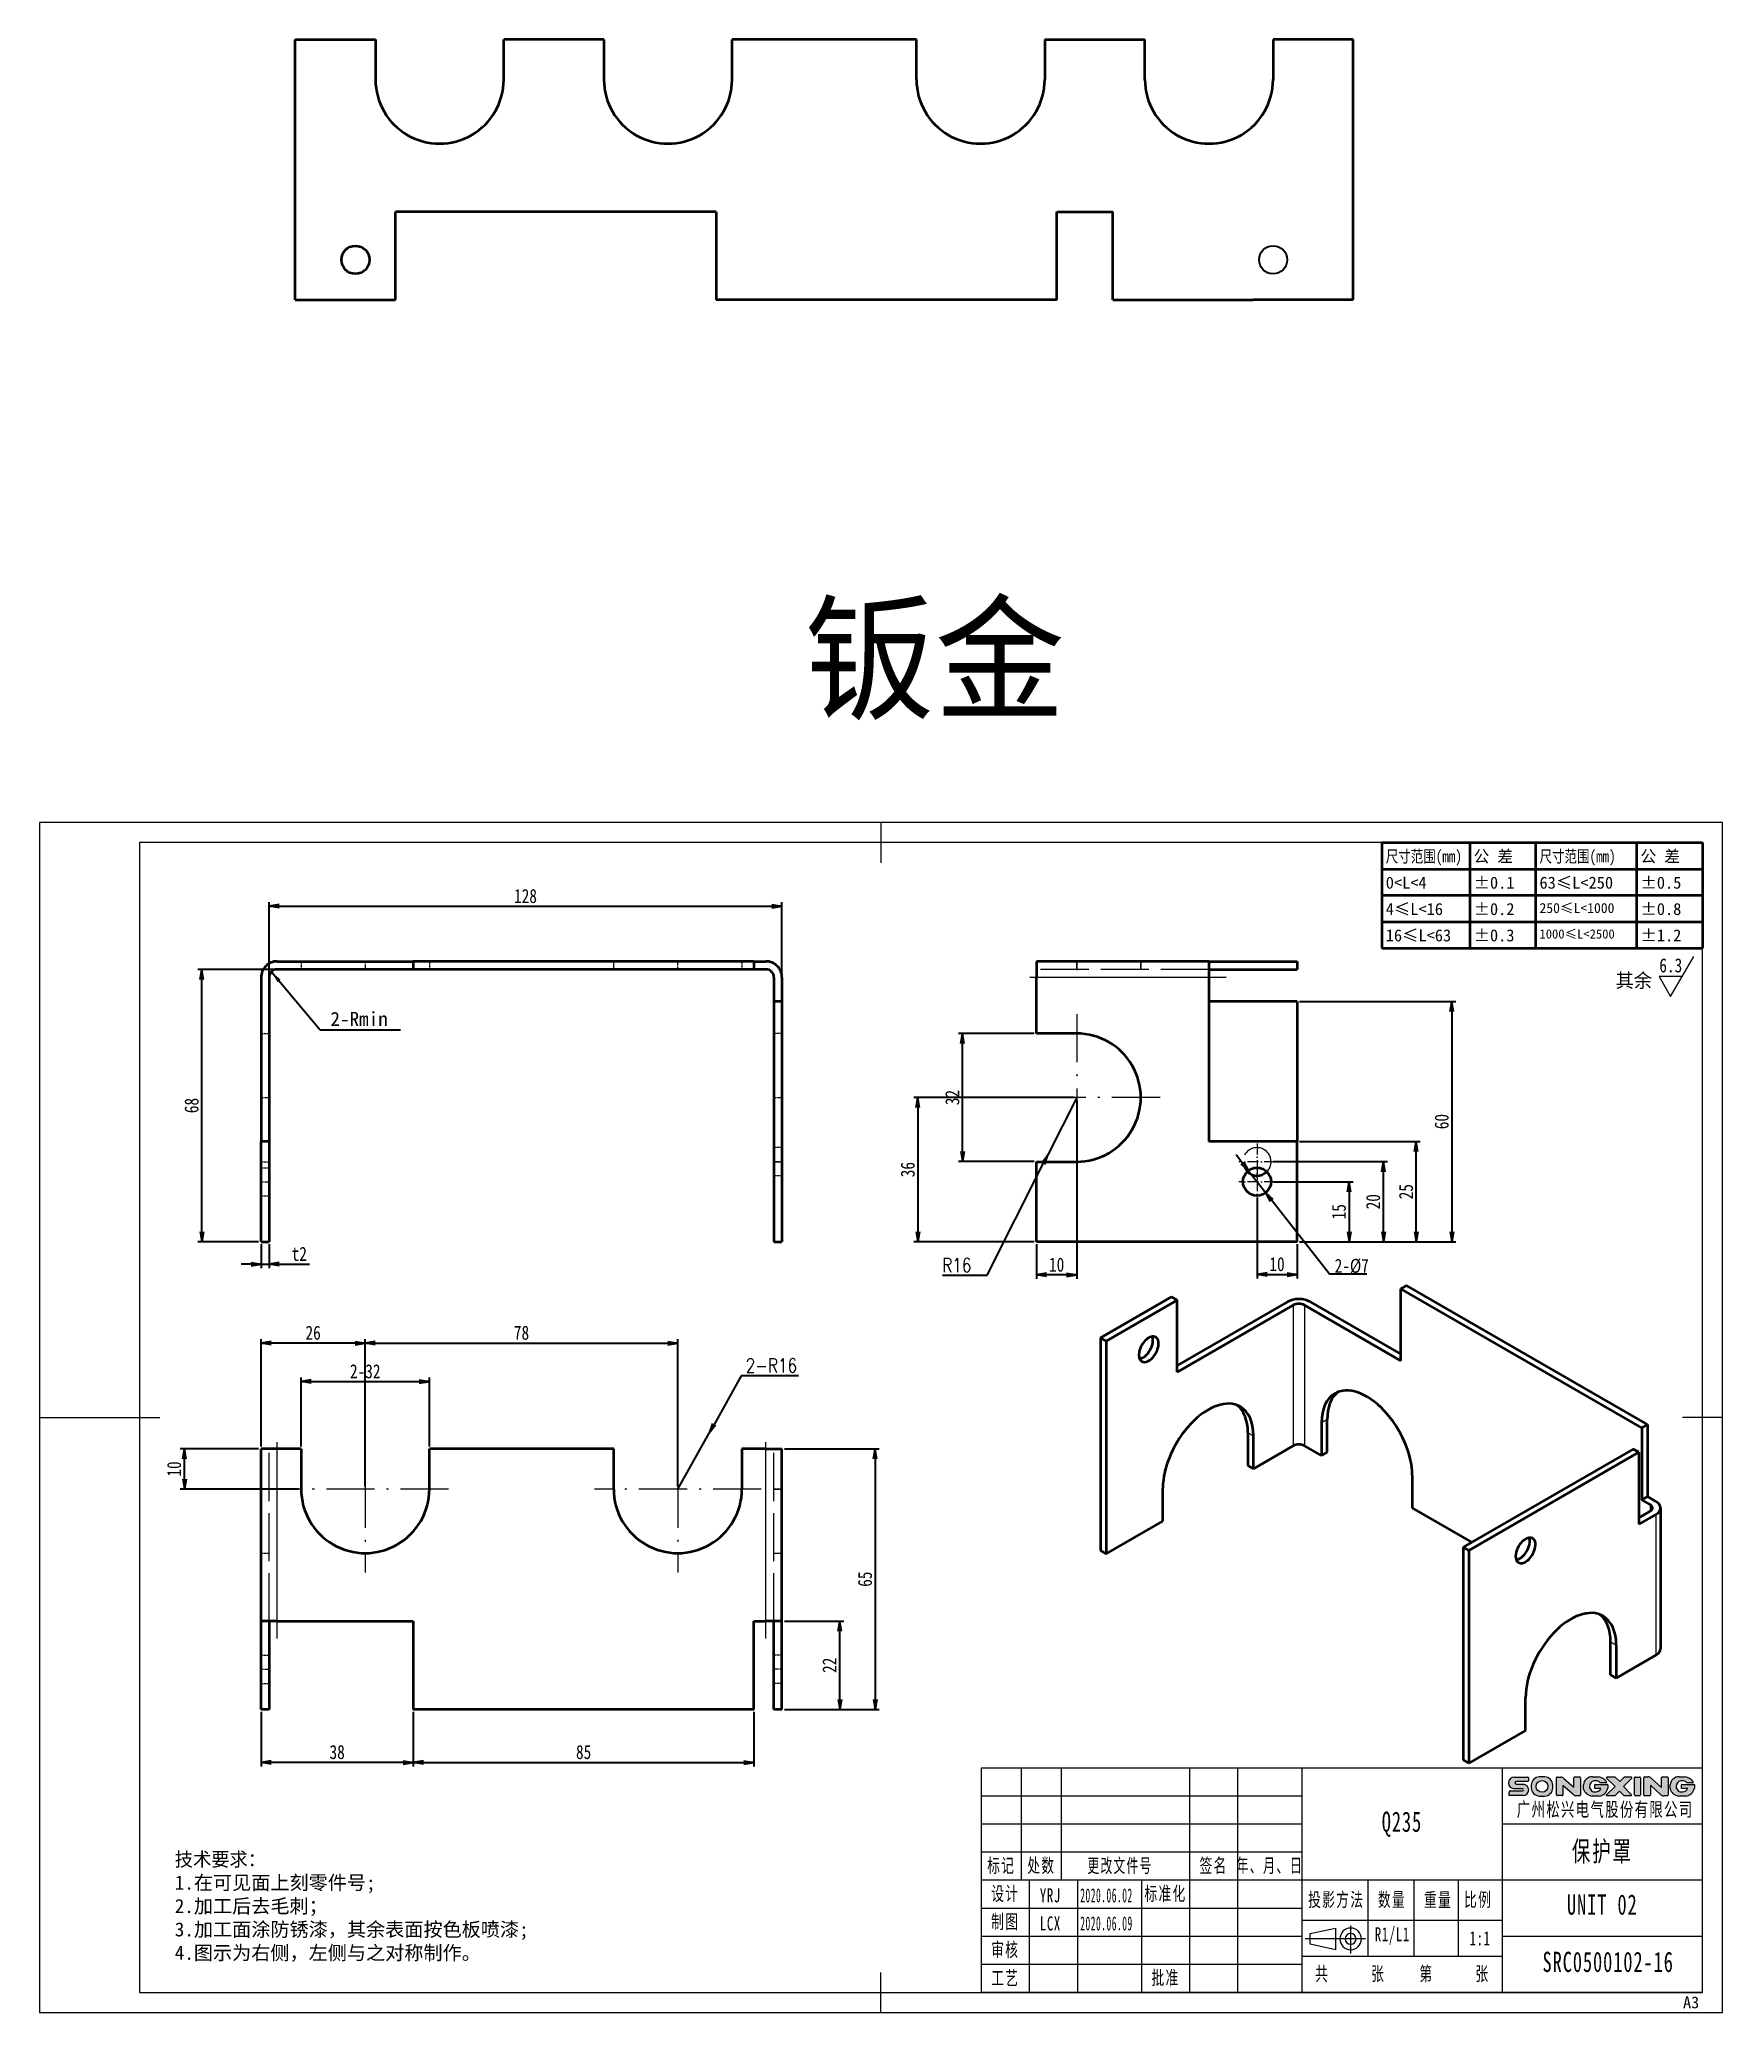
# Model space of a CAD drawing. Header units: millimetres. Extents: x -15766 to 80009, y -9701 to 15159.
# Drawn here: x 2631.6 to 3051.6, y 13253.7 to 13746.2 of the extents above; entities that cross this region are included whole.
import ezdxf
from ezdxf.enums import TextEntityAlignment as Align

# ---------------------------------------------------------------- set-up
doc = ezdxf.new("R2010")
doc.units = ezdxf.units.MM
for name, pattern in [('CENTER-HOKUTO_1', [16, 13, -1, 1, -1]), ('DASHDOT', [18.5, 12, -3, 0.5, -3]), ('DASHED', [15, 12, -3]), ('HIDDEN-HOKUTO_1', [2, 1, -1])]:
    doc.linetypes.add(name, pattern=pattern)
doc.layers.get('DEFPOINTS').update_dxf_attribs({"lineweight": 18})
doc.layers.add('07', color=7, linetype='Continuous')
for name, color, linetype, lineweight in [('AM_7', 2, 'CENTER-HOKUTO_1', 18), ('AM_HID', 1, 'HIDDEN-HOKUTO_1', 18), ('AM_VIS', 7, 'Continuous', 18), ('CDRAFT0', 7, 'Continuous', 18), ('DIM', 253, 'Continuous', 20), ('title_frame', 7, 'Continuous', 18), ('word_dim', 9, 'Continuous', 18), ('尺寸线层', 3, 'Continuous', 18), ('标注线', 3, 'Continuous', 18), ('粗实线层', 7, 'Continuous', 35), ('粗实线层_1', 7, 'Continuous', 15), ('细实线层', 7, 'Continuous', 18)]:
    doc.layers.add(name, color=color, linetype=linetype, lineweight=lineweight)
doc.styles.add('DIM', font='', dxfattribs={"width": 0.8})
doc.styles.add('STYLE1', font='')
doc.styles.add('UserTxtStyle1', font='', dxfattribs={"width": 0.618357})
doc.styles.add('UserTxtStyle2', font='', dxfattribs={"width": 0.634692})
doc.styles.add('UserTxtStyle3', font='', dxfattribs={"width": 0.7})
doc.styles.add('标准', font='', dxfattribs={"width": 0.667})
doc.styles.get('DIM').set_extended_font_data('NSimSun')
doc.styles.get('STYLE1').set_extended_font_data('宋体')
doc.styles.get('UserTxtStyle1').set_extended_font_data('宋体')
doc.styles.get('UserTxtStyle2').set_extended_font_data('宋体')
doc.styles.get('UserTxtStyle3').set_extended_font_data('宋体')
doc.styles.get('标准').set_extended_font_data('宋体')
doc.dimstyles.new('1-1', dxfattribs={"dimtxt": 3.5, "dimasz": 3, "dimexe": 1, "dimexo": 0, "dimgap": 1, "dimtad": 1, "dimdsep": 46, "dimtxsty": 'DIM', "dimblk": '_CAXARROW', "dimcen": 0, "dimdle": 6, "dimclrd": 256, "dimclre": 256, "dimclrt": 3, "dimazin": 2, "dimtfac": 0.707107, "dimtmove": 0, "dimatfit": 3, "dimfxl": 0, "dimfrac": 2, "dimtolj": 1, "dimarcsym": 0})
doc.dimstyles.new('1-1$0', dxfattribs={"dimtxt": 3.5, "dimasz": 2.5, "dimexe": 1, "dimexo": 0.625, "dimgap": 0.8, "dimtad": 1, "dimdsep": 46, "dimtxsty": 'DIM', "dimblk": 'OPEN', "dimcen": 0, "dimdle": 5, "dimclrd": 256, "dimclre": 256, "dimclrt": 3, "dimazin": 3, "dimtfac": 0.5, "dimtmove": 0, "dimatfit": 3, "dimldrblk": 'OPEN', "dimfxl": 0, "dimtolj": 1, "dimarcsym": 0})
doc.dimstyles.new('1-1$3', dxfattribs={"dimtxt": 3.5, "dimasz": 2.5, "dimexe": 1, "dimexo": 0.625, "dimgap": 0.3, "dimtad": 1, "dimtih": 1, "dimtoh": 1, "dimdsep": 46, "dimtxsty": 'DIM', "dimblk": 'OPEN', "dimcen": 0, "dimdle": 5, "dimclrd": 256, "dimclre": 256, "dimclrt": 3, "dimazin": 3, "dimtfac": 0.5, "dimtmove": 0, "dimatfit": 3, "dimldrblk": 'OPEN', "dimfxl": 0, "dimtolj": 1, "dimarcsym": 0})
doc.dimstyles.new('1-1$4', dxfattribs={"dimtxt": 3.5, "dimasz": 2.5, "dimexe": 1, "dimexo": 0.625, "dimgap": 0.8, "dimtad": 1, "dimtih": 1, "dimtoh": 1, "dimzin": 12, "dimdsep": 46, "dimtxsty": 'DIM', "dimblk": 'OPEN', "dimcen": 0, "dimdle": 5, "dimclrd": 256, "dimclre": 256, "dimclrt": 3, "dimazin": 3, "dimtfac": 0.5, "dimtmove": 0, "dimatfit": 3, "dimldrblk": 'OPEN', "dimfxl": 0, "dimtolj": 1, "dimarcsym": 0})

msp = doc.modelspace()

# ---------------------------------------------------------------- texts
at = {"layer": 'DIM', "color": 2, "style": 'DIM', "width": 0.8}
msp.add_attdef('6.3', text='0.0', height=3.5, dxfattribs=at).set_placement((3041.49995, 13512.30629), align=Align.BOTTOM_RIGHT)
at = {"layer": 'title_frame', "color": 3, "insert": (3041.70364, 13254.74032), "char_height": 2.958904, "width": 5.8684932, "attachment_point": 7, "style": 'STYLE1'}
msp.add_mtext('A3', dxfattribs=at)
at = {"layer": 'word_dim', "color": 3, "insert": (2822.45837, 13604.15481), "char_height": 25, "width": 116.6634772, "attachment_point": 1}
msp.add_mtext('钣金', dxfattribs=at)
at = {"layer": 'word_dim', "linetype": 'Continuous', "insert": (3024.87324, 13513.07215), "char_height": 3.5, "width": 10.860604, "attachment_point": 1}
msp.add_mtext('{\\C3;其余}', dxfattribs=at)
at = {"layer": 'word_dim', "color": 3, "insert": (2704.17394, 13499.98688), "char_height": 3.5, "attachment_point": 7}
msp.add_mtext('\\A1;2-Rmin', dxfattribs=at)
at = {"layer": 'word_dim', "linetype": 'Continuous', "ltscale": 4, "insert": (2665.32639, 13293.73936), "char_height": 3.5, "width": 139.6035818, "attachment_point": 1}
msp.add_mtext('{\\C3;技术要求：\\P\\fNSimSun|b0|i0|c134|p49;1\\fSimSun|b0|i0|c134|p49;.在可见面上刻零件号;\\P2.加工后去毛刺；\\P3.加工面涂防锈漆，其余表面按色板喷漆;\\P\\fNSimSun|b0|i0|c134|p49;4\\fSimSun|b0|i0|c134|p49;.图示为右侧，左侧与之对称制作。\\P         }', dxfattribs=at)
at = {"layer": '尺寸线层', "attachment_point": 5, "line_spacing_factor": 1.15057}
for s, insert, char_height, width, style in [('\\T1.1;广州松兴电气股份有限公司', (3022.27318, 13304.22272), 3.5, 47.3170633, 'UserTxtStyle3'), ('\\T1.1;Q235', (2971.55808, 13300.73384), 5.050306, 29.4580043, '标准'), ('{\\T1.1;保护罩}', (3021.55808, 13293.71458), 5.0503058, 29.4580043, '标准'), ('\\T1.1;标记', (2871.55808, 13290.23384), 3.5, 18, '标准'), ('\\T1.1;处数', (2881.55808, 13290.23384), 3.5, 18, '标准'), ('\\T1.1;更改文件号', (2901.1915, 13290.20985), 3.5, 30, 'UserTxtStyle1'), ('\\T1.1;签名', (2924.55808, 13290.23384), 3.5, 22, '标准'), ('\\T1.1;年、月、日', (2938.55808, 13290.23384), 3.5, 30, 'UserTxtStyle2'), ('\\T1.1;设计', (2872.55808, 13283.23384), 3.5, 22, '标准'), ('{\\T1.1;YRJ}', (2883.82136, 13282.95913), 3.5, 22, '标准'), ('{\\W0.5;\\T1.1;2020.06.02}', (2897.82136, 13282.95913), 3.5, 16, '标准'), ('\\T1.1;标准化', (2912.55808, 13283.23384), 3.5, 22, '标准'), ('\\T1.1;投影方法', (2955.15308, 13281.73384), 3.5, 22, '标准'), ('\\T1.1;数量', (2969.05808, 13281.73384), 3.5, 22, '标准'), ('\\T1.1;重量', (2980.55808, 13281.73384), 3.5, 22, '标准'), ('\\T1.1;比例', (2990.55808, 13281.73384), 3.5, 22, '标准'), ('{\\T1.1;UNIT 02}', (3021.55808, 13280.64754), 5.0503058, 29.4580043, '标准'), ('\\T1.1;制图', (2872.55808, 13276.23384), 3.5, 22, '标准'), ('{\\T1.1;LCX}', (2883.82136, 13275.95913), 3.5, 22, '标准'), ('{\\W0.5;\\T1.1;2020.06.09}', (2897.82136, 13275.95913), 3.5, 16, '标准'), ('{\\T1.1;R1/L1}', (2969.1527, 13272.84901), 3.5, 11, '标准'), ('\\T1.1;1:1', (2991.05808, 13272.23384), 3.5, 7.4626183, '标准'), ('\\T1.1;审核', (2872.55808, 13269.23384), 3.5, 22, '标准'), ('{\\T1.1;SRC0500102-16}', (3023.02139, 13266.33884), 5.0503058, 29.3737905, '标准'), ('\\T1.1;工艺', (2872.55808, 13262.23384), 3.5, 22, '标准'), ('\\T1.1;批准', (2912.55808, 13262.23384), 3.5, 22, '标准'), ('\\T1.1;共', (2951.62941, 13263.23384), 3.5, 8, '标准'), ('\\T1.1;张', (2965.62941, 13263.23384), 3.5, 8, '标准'), ('\\T1.1;第', (2977.66832, 13263.23384), 3.5, 8, '标准'), ('\\T1.1;张', (2991.62941, 13263.23384), 3.5, 8, '标准')]:
    msp.add_mtext(s, dxfattribs=dict(at, insert=insert, char_height=char_height, width=width, style=style))

# ---------------------------------------------------------------- blocks, each defined once
blk = doc.blocks.new('*X600')
at = {"layer": 'CDRAFT0'}
for p, q in [((420, 297), (0, 297)), ((0, 297), (0, 0)), ((420, 0), (420, 297)), ((0, 0), (420, 0))]:
    blk.add_line(p, q, dxfattribs=at)
at = {"layer": '粗实线层_1'}
for p, q in [((210, 297), (210, 287)), ((415, 292), (25, 292)), ((25, 292), (25, 5)), ((415, 5), (415, 292)), ((0, 148.5), (30, 148.5)), ((420, 148.5), (410, 148.5)), ((210, 0), (210, 10)), ((25, 5), (415, 5))]:
    blk.add_line(p, q, dxfattribs=at)
blk = doc.blocks.new('*X601')
at = {"layer": 'word_dim', "color": 142}
for p, q in [((-8.1, 50.91), (-8.1, 51.87)), ((-5.82, 53.84), (-4.35, 53.84)), ((-4.75, 52.82), (-5.42, 52.82)), ((-5.26, 50.93), (-5.26, 51.82)), ((-3.7, 50.94), (-5.26, 50.93)), ((-5.14, 51.94), (-2.13, 51.94)), ((-2.5, 52.35), (-3.88, 52.35)), ((-2.01, 51.82), (-2.01, 50.99)), ((-4.14, 49.03), (-5.87, 49.03))]:
    blk.add_line(p, q, dxfattribs=at)
for centre, radius, start, end in [((-5.9, 51.62), 2.22, 87.9834, 173.5522), ((-5.69, 51.51), 2.48, 193.9312, 265.9152), ((-5.1, 51.38), 1.48, 102.1571, 179.7274), ((-5.16, 51.47), 1.42, 183.4563, 278.6924), ((-5.14, 51.82), 0.119, 90, 180), ((-5, 51.46), 1.4, 272.3479, 338.0694), ((-4.91, 51.5), 1.34, 40.0143, 83.3977), ((-4.76, 50.89), 2.98, 35.6455, 82.0464), ((-4.5, 51.56), 2.55, 277.9409, 347.0572), ((-2.46, 52.51), 0.162, 256.8929, 44.031), ((-2.13, 51.82), 0.119, 360, 90)]:
    blk.add_arc(centre, radius, start, end, dxfattribs=at)
blk = doc.blocks.new('*X602')
at = {"layer": 'word_dim', "color": 142}
for p, q in [((-42.72, 51.74), (-42.72, 51.12)), ((-39.36, 53.82), (-40.72, 53.82)), ((-37.35, 51.12), (-37.35, 51.74)), ((-40.72, 49.03), (-39.44, 49.03))]:
    blk.add_line(p, q, dxfattribs=at)
for centre, radius, start, end in [((-40.63, 51.73), 2.09, 92.4923, 179.9697), ((-40.63, 51.12), 2.09, 180.0303, 267.5077), ((-39.46, 51.13), 2.1, 270.4586, 359.6716), ((-39.45, 51.73), 2.09, 0.0303, 87.5077)]:
    blk.add_arc(centre, radius, start, end, dxfattribs=at)
blk = doc.blocks.new('*X603')
at = {"layer": 'word_dim', "color": 142}
for p, q in [((-48.26, 49.13), (-48.26, 49.99)), ((-47.9, 50.34), (-44.9, 50.34)), ((-46.95, 53.75), (-43.58, 53.75)), ((-44.9, 50.85), (-46.95, 50.85)), ((-43.58, 52.67), (-46.45, 52.67)), ((-46.45, 51.98), (-44.79, 51.98)), ((-43.38, 53.58), (-43.38, 52.87)), ((-44.79, 49.14), (-48.26, 49.13))]:
    blk.add_line(p, q, dxfattribs=at)
for centre, radius, start, end in [((-46.95, 52.3), 1.45, 90, 270), ((-47.9, 49.99), 0.356, 90, 180), ((-46.45, 52.32), 0.346, 90, 270), ((-44.9, 50.6), 0.256, 270, 90), ((-44.79, 50.56), 1.42, 270, 90), ((-43.58, 53.55), 0.196, 10.2062, 90), ((-43.59, 52.87), 0.202, 271.2386, 0)]:
    blk.add_arc(centre, radius, start, end, dxfattribs=at)
blk = doc.blocks.new('*X604')
at = {"layer": 'word_dim', "color": 142}
for p, q in [((-36.45, 49.37), (-36.45, 53.54)), ((-36.21, 53.78), (-35.37, 53.78)), ((-32.28, 49.42), (-34.82, 51.68)), ((-34.82, 51.68), (-34.82, 49.37)), ((-34.63, 53.45), (-32.08, 51.21)), ((-32.08, 51.21), (-32.08, 53.55)), ((-31.84, 53.79), (-30.67, 53.79)), ((-30.43, 53.55), (-30.43, 49.36)), ((-35.05, 49.14), (-36.21, 49.14)), ((-30.67, 49.12), (-31.6, 49.12))]:
    blk.add_line(p, q, dxfattribs=at)
for centre, radius, start, end in [((-36.21, 53.54), 0.237, 90, 180), ((-36.21, 49.37), 0.237, 180, 270), ((-35.37, 52.78), 0.998, 41.87, 90), ((-35.05, 49.37), 0.237, 270, 0), ((-31.6, 50.05), 0.922, 223.0098, 270), ((-31.84, 53.55), 0.237, 90, 180), ((-30.67, 53.55), 0.237, 0, 90), ((-30.67, 49.36), 0.237, 270, 0)]:
    blk.add_arc(centre, radius, start, end, dxfattribs=at)
blk = doc.blocks.new('*X605')
at = {"layer": 'word_dim', "color": 142}
for p, q in [((-29.73, 50.91), (-29.73, 51.87)), ((-27.45, 53.84), (-25.99, 53.84)), ((-26.39, 52.82), (-27.05, 52.82)), ((-26.89, 50.93), (-26.89, 51.82)), ((-25.34, 50.94), (-26.89, 50.93)), ((-26.77, 51.94), (-23.76, 51.94)), ((-24.13, 52.35), (-25.52, 52.35)), ((-23.64, 51.82), (-23.64, 50.99)), ((-25.78, 49.03), (-27.5, 49.03))]:
    blk.add_line(p, q, dxfattribs=at)
for centre, radius, start, end in [((-27.53, 51.62), 2.22, 87.9834, 173.5522), ((-27.33, 51.51), 2.48, 193.9312, 265.9152), ((-26.74, 51.38), 1.48, 102.1571, 179.7274), ((-26.79, 51.47), 1.42, 183.4563, 278.6924), ((-26.77, 51.82), 0.119, 90, 180), ((-26.64, 51.46), 1.4, 272.3479, 338.0694), ((-26.54, 51.5), 1.34, 40.0143, 83.3977), ((-26.4, 50.89), 2.98, 35.6455, 82.0464), ((-26.13, 51.56), 2.55, 277.9409, 347.0572), ((-24.09, 52.51), 0.162, 256.8929, 44.031), ((-23.76, 51.82), 0.119, 360, 90)]:
    blk.add_arc(centre, radius, start, end, dxfattribs=at)
blk = doc.blocks.new('*X606')
at = {"layer": 'word_dim', "color": 142}
for p, q in [((-21.78, 51.43), (-23.98, 49.37)), ((-23.93, 53.53), (-21.78, 51.43)), ((-21.78, 53.73), (-23.84, 53.73)), ((-20.74, 52.73), (-21.78, 53.73)), ((-21.77, 49.16), (-20.76, 50.13)), ((-20.59, 50.13), (-19.61, 49.14)), ((-19.55, 53.73), (-20.57, 52.73)), ((-19.65, 51.53), (-17.67, 53.53)), ((-17.7, 49.34), (-19.65, 51.36)), ((-17.76, 53.73), (-19.55, 53.73)), ((-23.9, 49.16), (-21.77, 49.16)), ((-19.61, 49.14), (-17.79, 49.14))]:
    blk.add_line(p, q, dxfattribs=at)
for centre, start, end in [((-23.9, 49.28), 133.1111, 270), ((-23.84, 53.61), 90, 225.5878), ((-20.67, 50.05), 44.8103, 133.7737), ((-20.66, 52.81), 226.0826, 314.4638), ((-19.56, 51.44), 135.4134, 224.006), ((-17.79, 49.26), 270, 44.006), ((-17.76, 53.62), 315.4134, 90)]:
    blk.add_arc(centre, 0.119, start, end, dxfattribs=at)
blk = doc.blocks.new('*X607')
at = {"layer": 'word_dim', "color": 142}
for p, q in [((-16.98, 49.36), (-16.98, 53.55)), ((-16.74, 53.78), (-15.71, 53.78)), ((-15.47, 53.55), (-15.47, 49.36)), ((-15.71, 49.12), (-16.74, 49.12))]:
    blk.add_line(p, q, dxfattribs=at)
for centre, start, end in [((-16.74, 53.55), 90, 180), ((-16.74, 49.36), 180, 270), ((-15.71, 53.55), 0, 90), ((-15.71, 49.36), 270, 0)]:
    blk.add_arc(centre, 0.237, start, end, dxfattribs=at)
blk = doc.blocks.new('*X608')
at = {"layer": 'word_dim', "color": 142}
for p, q in [((-14.68, 49.34), (-14.68, 53.58)), ((-14.44, 53.82), (-13.63, 53.82)), ((-10.44, 49.4), (-13.01, 51.74)), ((-13.01, 51.74), (-13.01, 49.34)), ((-12.84, 53.51), (-10.23, 51.17)), ((-10.23, 51.17), (-10.23, 53.55)), ((-10, 53.79), (-8.83, 53.79)), ((-8.59, 53.55), (-8.59, 49.33)), ((-13.25, 49.11), (-14.44, 49.11)), ((-8.83, 49.09), (-9.65, 49.09))]:
    blk.add_line(p, q, dxfattribs=at)
for centre, radius, start, end in [((-14.44, 53.58), 0.237, 90, 180), ((-14.44, 49.34), 0.237, 180, 270), ((-13.63, 52.63), 1.19, 48.0201, 90), ((-13.25, 49.34), 0.237, 270, 0), ((-9.65, 50.28), 1.19, 227.7422, 270), ((-10, 53.55), 0.237, 90, 180), ((-8.83, 53.55), 0.237, 0, 90), ((-8.83, 49.33), 0.237, 270, 0)]:
    blk.add_arc(centre, radius, start, end, dxfattribs=at)
blk = doc.blocks.new('自由公差_1')
at = {"layer": '粗实线层'}
for p, q in [((-80, 0), (0, 0)), ((-80, 0), (-80, -26.3)), ((-58.08, 0), (-58.08, -26.3)), ((-41.64, 0), (-41.64, -26.3)), ((-16.44, 0), (-16.44, -26.3)), ((0, 0), (0, -26.3)), ((-80, -6.58), (0, -6.58)), ((-80, -13.15), (0, -13.15)), ((-80, -19.73), (0, -19.73)), ((-80, -26.3), (0, -26.3))]:
    blk.add_line(p, q, dxfattribs=at)
at = {"layer": '尺寸线层', "linetype": 'Continuous', "attachment_point": 1, "line_spacing_factor": 0.9}
for s, insert, char_height, width in [('{\\W0.8;尺寸范围(mm)}', (-79.04, -1.92), 3, 22.6032), ('公 差', (-57.12, -1.92), 3, 22.6032), ('{\\W0.8;尺寸范围(mm)}', (-40.68, -1.92), 3, 22.6032), ('公 差', (-15.48, -1.92), 3, 22.6032), ('0<L<4', (-79.04, -8.49), 3, 22.6032), ('%%P0.1', (-57.12, -8.49), 3, 12.7119), ('63≤L<250', (-40.68, -8.49), 3, 22.6032), ('%%P0.5', (-15.48, -8.49), 3, 12.5771), ('4≤L<16', (-79.04, -15.07), 3, 22.6032), ('%%P0.2', (-57.12, -15.07), 3, 12.4769), ('250≤L<1000', (-40.68, -15.07), 2.5, 22.6032), ('%%P0.8', (-15.48, -15.07), 3, 13.0759), ('16≤L<63', (-79.04, -21.64), 3, 22.6032), ('%%P0.3', (-57.12, -21.64), 3, 12.7119), ('1000≤L<2500', (-40.68, -21.64), 2.3, 22.6032), ('%%P1.2', (-15.48, -21.64), 3, 12.8764)]:
    blk.add_mtext(s, dxfattribs=dict(at, insert=insert, char_height=char_height, width=width))
blk = doc.blocks.new('_OPEN')
at = {"color": 0, "linetype": 'ByBlock', "lineweight": -2}
for p, q in [((-1, 0.166667), (0, 0)), ((-1, -0.166667), (0, 0)), ((0, 0), (-1, 0))]:
    blk.add_line(p, q, dxfattribs=at)
blk = doc.blocks.new('*D710')
at = {"layer": 'DEFPOINTS', "color": 0, "transparency": 16777216}
for p in [(2816.85, 13529.84), (2688.85, 13512.11), (2816.85, 13512.11)]:
    blk.add_point(p, dxfattribs=at)
at = {"layer": 'word_dim', "linetype": 'Continuous', "lineweight": -2, "transparency": 16777216}
for p, q in [((2688.85, 13512.73), (2688.85, 13530.84)), ((2691.35, 13529.84), (2814.35, 13529.84)), ((2816.85, 13512.73), (2816.85, 13530.84))]:
    blk.add_line(p, q, dxfattribs=at)
at = {"layer": 'word_dim', "lineweight": -2, "transparency": 16777216, "xscale": 2.5, "yscale": 2.5, "zscale": 2.5, "rotation": 180}
blk.add_blockref('_OPEN', (2688.85, 13529.84), dxfattribs=at)
at = {"layer": 'word_dim', "lineweight": -2, "transparency": 16777216, "xscale": 2.5, "yscale": 2.5, "zscale": 2.5}
blk.add_blockref('_OPEN', (2816.85, 13529.84), dxfattribs=at)
at = {"layer": 'word_dim', "color": 3, "transparency": 16777216, "insert": (2752.85, 13532.39), "char_height": 3.5, "attachment_point": 5, "style": 'DIM'}
blk.add_mtext('\\A1;128', dxfattribs=at)
blk = doc.blocks.new('*D711')
at = {"layer": 'DEFPOINTS', "color": 0, "transparency": 16777216}
for p in [(2672.08, 13514.11), (2690.85, 13514.11), (2686.85, 13446.11)]:
    blk.add_point(p, dxfattribs=at)
at = {"layer": 'word_dim', "linetype": 'Continuous', "lineweight": -2, "transparency": 16777216}
for p, q in [((2690.22, 13514.11), (2671.08, 13514.11)), ((2672.08, 13448.61), (2672.08, 13511.61)), ((2686.22, 13446.11), (2671.08, 13446.11))]:
    blk.add_line(p, q, dxfattribs=at)
at = {"layer": 'word_dim', "lineweight": -2, "transparency": 16777216, "xscale": 2.5, "yscale": 2.5, "zscale": 2.5}
for p, rotation in [((2672.08, 13514.11), 90), ((2672.08, 13446.11), 270)]:
    blk.add_blockref('_OPEN', p, dxfattribs=dict(at, rotation=rotation))
at = {"layer": 'word_dim', "color": 3, "transparency": 16777216, "insert": (2669.53, 13480.11), "char_height": 3.5, "attachment_point": 5, "rotation": 90, "style": 'DIM'}
blk.add_mtext('\\A1;68', dxfattribs=at)
blk = doc.blocks.new('*D712')
at = {"layer": 'DEFPOINTS', "color": 0, "transparency": 16777216}
for p in [(2686.85, 13446.11), (2688.85, 13446.11), (2688.85, 13440.52)]:
    blk.add_point(p, dxfattribs=at)
at = {"layer": 'word_dim', "linetype": 'Continuous', "lineweight": -2, "transparency": 16777216}
for p, q in [((2686.85, 13445.48), (2686.85, 13439.52)), ((2688.85, 13445.48), (2688.85, 13439.52)), ((2684.35, 13440.52), (2681.85, 13440.52)), ((2686.85, 13440.52), (2688.85, 13440.52)), ((2691.35, 13440.52), (2698.93, 13440.52))]:
    blk.add_line(p, q, dxfattribs=at)
at = {"layer": 'word_dim', "lineweight": -2, "transparency": 16777216, "xscale": 2.5, "yscale": 2.5, "zscale": 2.5}
blk.add_blockref('_OPEN', (2686.85, 13440.52), dxfattribs=at)
at = {"layer": 'word_dim', "lineweight": -2, "transparency": 16777216, "xscale": 2.5, "yscale": 2.5, "zscale": 2.5, "rotation": 180}
blk.add_blockref('_OPEN', (2688.85, 13440.52), dxfattribs=at)
at = {"layer": 'word_dim', "color": 3, "transparency": 16777216, "insert": (2696.39, 13443.07), "char_height": 3.5, "attachment_point": 5, "style": 'DIM'}
blk.add_mtext('\\A1;t2', dxfattribs=at)
blk = doc.blocks.new('_CAXARROW')
blk.add_hatch(color=0).paths.add_polyline_path([(0, 0), (-1, 0.125), (-1, -0.125)], flags=0)
blk = doc.blocks.new('*D713')
at = {"layer": 'DEFPOINTS', "color": 0, "transparency": 16777216}
for p in [(2890.39, 13482.11), (2850.79, 13446.11), (2880.39, 13446.11)]:
    blk.add_point(p, dxfattribs=at)
at = {"layer": 'word_dim', "linetype": 'Continuous', "lineweight": -2, "transparency": 16777216}
for p, q in [((2889.77, 13482.11), (2849.79, 13482.11)), ((2850.79, 13479.61), (2850.79, 13448.61)), ((2879.77, 13446.11), (2849.79, 13446.11))]:
    blk.add_line(p, q, dxfattribs=at)
at = {"layer": 'word_dim', "lineweight": -2, "transparency": 16777216, "xscale": 2.5, "yscale": 2.5, "zscale": 2.5}
for p, rotation in [((2850.79, 13482.11), 90), ((2850.79, 13446.11), 270)]:
    blk.add_blockref('_OPEN', p, dxfattribs=dict(at, rotation=rotation))
at = {"layer": 'word_dim', "color": 3, "transparency": 16777216, "insert": (2848.24, 13464.11), "char_height": 3.5, "attachment_point": 5, "rotation": 90, "style": 'DIM'}
blk.add_mtext('\\A1;36', dxfattribs=at)
blk = doc.blocks.new('*D714')
at = {"layer": 'DEFPOINTS', "color": 0, "transparency": 16777216}
for p in [(2890.39, 13482.11), (2880.39, 13446.11), (2880.39, 13437.83)]:
    blk.add_point(p, dxfattribs=at)
at = {"layer": 'word_dim', "linetype": 'Continuous', "lineweight": -2, "transparency": 16777216}
for p, q in [((2890.39, 13481.48), (2890.39, 13436.83)), ((2880.39, 13445.48), (2880.39, 13436.83)), ((2887.89, 13437.83), (2882.89, 13437.83))]:
    blk.add_line(p, q, dxfattribs=at)
at = {"layer": 'word_dim', "lineweight": -2, "transparency": 16777216, "xscale": 2.5, "yscale": 2.5, "zscale": 2.5, "rotation": 180}
blk.add_blockref('_OPEN', (2880.39, 13437.83), dxfattribs=at)
at = {"layer": 'word_dim', "lineweight": -2, "transparency": 16777216, "xscale": 2.5, "yscale": 2.5, "zscale": 2.5}
blk.add_blockref('_OPEN', (2890.39, 13437.83), dxfattribs=at)
at = {"layer": 'word_dim', "color": 3, "transparency": 16777216, "insert": (2885.39, 13440.38), "char_height": 3.5, "attachment_point": 5, "style": 'DIM'}
blk.add_mtext('\\A1;10', dxfattribs=at)
blk = doc.blocks.new('*D715')
at = {"layer": 'DEFPOINTS', "color": 0, "transparency": 16777216}
for p in [(2935.39, 13457.61), (2945.39, 13446.11), (2945.39, 13437.96)]:
    blk.add_point(p, dxfattribs=at)
at = {"layer": 'word_dim', "linetype": 'Continuous', "lineweight": -2, "transparency": 16777216}
for p, q in [((2935.39, 13456.98), (2935.39, 13436.96)), ((2945.39, 13445.48), (2945.39, 13436.96)), ((2937.89, 13437.96), (2942.89, 13437.96))]:
    blk.add_line(p, q, dxfattribs=at)
at = {"layer": 'word_dim', "lineweight": -2, "transparency": 16777216, "xscale": 2.5, "yscale": 2.5, "zscale": 2.5, "rotation": 180}
blk.add_blockref('_OPEN', (2935.39, 13437.96), dxfattribs=at)
at = {"layer": 'word_dim', "lineweight": -2, "transparency": 16777216, "xscale": 2.5, "yscale": 2.5, "zscale": 2.5}
blk.add_blockref('_OPEN', (2945.39, 13437.96), dxfattribs=at)
at = {"layer": 'word_dim', "color": 3, "transparency": 16777216, "insert": (2940.39, 13440.51), "char_height": 3.5, "attachment_point": 5, "style": 'DIM'}
blk.add_mtext('\\A1;10', dxfattribs=at)
blk = doc.blocks.new('*D716')
at = {"layer": 'DEFPOINTS', "color": 0, "transparency": 16777216}
for p in [(2938.89, 13461.11), (2945.39, 13446.11), (2958.38, 13446.11)]:
    blk.add_point(p, dxfattribs=at)
at = {"layer": 'word_dim', "linetype": 'Continuous', "lineweight": -2, "transparency": 16777216}
for p, q in [((2939.52, 13461.11), (2959.38, 13461.11)), ((2958.38, 13458.61), (2958.38, 13448.61)), ((2946.02, 13446.11), (2959.38, 13446.11))]:
    blk.add_line(p, q, dxfattribs=at)
at = {"layer": 'word_dim', "lineweight": -2, "transparency": 16777216, "xscale": 2.5, "yscale": 2.5, "zscale": 2.5}
for p, rotation in [((2958.38, 13461.11), 90), ((2958.38, 13446.11), 270)]:
    blk.add_blockref('_OPEN', p, dxfattribs=dict(at, rotation=rotation))
at = {"layer": 'word_dim', "color": 3, "transparency": 16777216, "insert": (2955.83, 13453.61), "char_height": 3.5, "attachment_point": 5, "rotation": 90, "style": 'DIM'}
blk.add_mtext('\\A1;15', dxfattribs=at)
blk = doc.blocks.new('*D717')
at = {"layer": 'DEFPOINTS', "color": 0, "transparency": 16777216}
for p in [(2938.89, 13466.11), (2966.92, 13466.11), (2945.39, 13446.11)]:
    blk.add_point(p, dxfattribs=at)
at = {"layer": 'word_dim', "linetype": 'Continuous', "lineweight": -2, "transparency": 16777216}
for p, q in [((2939.52, 13466.11), (2967.92, 13466.11)), ((2966.92, 13448.61), (2966.92, 13463.61)), ((2946.02, 13446.11), (2967.92, 13446.11))]:
    blk.add_line(p, q, dxfattribs=at)
at = {"layer": 'word_dim', "lineweight": -2, "transparency": 16777216, "xscale": 2.5, "yscale": 2.5, "zscale": 2.5}
for p, rotation in [((2966.92, 13466.11), 90), ((2966.92, 13446.11), 270)]:
    blk.add_blockref('_OPEN', p, dxfattribs=dict(at, rotation=rotation))
at = {"layer": 'word_dim', "color": 3, "transparency": 16777216, "insert": (2964.37, 13456.11), "char_height": 3.5, "attachment_point": 5, "rotation": 90, "style": 'DIM'}
blk.add_mtext('\\A1;20', dxfattribs=at)
blk = doc.blocks.new('*D718')
at = {"layer": 'DEFPOINTS', "color": 0, "transparency": 16777216}
for p in [(2945.39, 13506.11), (2945.39, 13446.11), (2984.03, 13446.11)]:
    blk.add_point(p, dxfattribs=at)
at = {"layer": 'word_dim', "linetype": 'Continuous', "lineweight": -2, "transparency": 16777216}
for p, q in [((2946.02, 13506.11), (2985.03, 13506.11)), ((2984.03, 13503.61), (2984.03, 13448.61)), ((2946.02, 13446.11), (2985.03, 13446.11))]:
    blk.add_line(p, q, dxfattribs=at)
at = {"layer": 'word_dim', "lineweight": -2, "transparency": 16777216, "xscale": 2.5, "yscale": 2.5, "zscale": 2.5}
for p, rotation in [((2984.03, 13506.11), 90), ((2984.03, 13446.11), 270)]:
    blk.add_blockref('_OPEN', p, dxfattribs=dict(at, rotation=rotation))
at = {"layer": 'word_dim', "color": 3, "transparency": 16777216, "insert": (2981.48, 13476.11), "char_height": 3.5, "attachment_point": 5, "rotation": 90, "style": 'DIM'}
blk.add_mtext('\\A1;60', dxfattribs=at)
blk = doc.blocks.new('*D719')
at = {"layer": 'DEFPOINTS', "color": 0, "transparency": 16777216}
for p in [(2724.85, 13329.4), (2809.85, 13329.4), (2809.85, 13316.18)]:
    blk.add_point(p, dxfattribs=at)
at = {"layer": 'word_dim', "linetype": 'Continuous', "lineweight": -2, "transparency": 16777216}
for p, q in [((2724.85, 13328.77), (2724.85, 13315.18)), ((2809.85, 13328.77), (2809.85, 13315.18)), ((2727.35, 13316.18), (2807.35, 13316.18))]:
    blk.add_line(p, q, dxfattribs=at)
at = {"layer": 'word_dim', "lineweight": -2, "transparency": 16777216, "xscale": 2.5, "yscale": 2.5, "zscale": 2.5, "rotation": 180}
blk.add_blockref('_OPEN', (2724.85, 13316.18), dxfattribs=at)
at = {"layer": 'word_dim', "lineweight": -2, "transparency": 16777216, "xscale": 2.5, "yscale": 2.5, "zscale": 2.5}
blk.add_blockref('_OPEN', (2809.85, 13316.18), dxfattribs=at)
at = {"layer": 'word_dim', "color": 3, "transparency": 16777216, "insert": (2767.35, 13318.73), "char_height": 3.5, "attachment_point": 5, "style": 'DIM'}
blk.add_mtext('\\A1;85', dxfattribs=at)
blk = doc.blocks.new('*D720')
at = {"layer": 'DEFPOINTS', "color": 0, "transparency": 16777216}
for p in [(2945.39, 13471.11), (2975.14, 13471.11), (2945.39, 13446.11)]:
    blk.add_point(p, dxfattribs=at)
at = {"layer": 'word_dim', "linetype": 'Continuous', "lineweight": -2, "transparency": 16777216}
for p, q in [((2946.02, 13471.11), (2976.14, 13471.11)), ((2975.14, 13448.61), (2975.14, 13468.61)), ((2946.02, 13446.11), (2976.14, 13446.11))]:
    blk.add_line(p, q, dxfattribs=at)
at = {"layer": 'word_dim', "lineweight": -2, "transparency": 16777216, "xscale": 2.5, "yscale": 2.5, "zscale": 2.5}
for p, rotation in [((2975.14, 13471.11), 90), ((2975.14, 13446.11), 270)]:
    blk.add_blockref('_OPEN', p, dxfattribs=dict(at, rotation=rotation))
at = {"layer": 'word_dim', "color": 3, "transparency": 16777216, "insert": (2972.59, 13458.61), "char_height": 3.5, "attachment_point": 5, "rotation": 90, "style": 'DIM'}
blk.add_mtext('\\A1;25', dxfattribs=at)
blk = doc.blocks.new('*D721')
at = {"layer": 'DEFPOINTS', "color": 0, "transparency": 16777216}
for p in [(2933.24, 13463.86), (2937.55, 13458.35)]:
    blk.add_point(p, dxfattribs=at)
at = {"layer": 'word_dim', "linetype": 'Continuous', "lineweight": -2, "transparency": 16777216}
for p, q in [((2931.7, 13465.83), (2930.15, 13467.8)), ((2933.24, 13463.86), (2937.55, 13458.35)), ((2953.47, 13437.99), (2939.09, 13456.38)), ((2962.8, 13437.99), (2953.47, 13437.99))]:
    blk.add_line(p, q, dxfattribs=at)
at = {"layer": 'word_dim', "lineweight": -2, "transparency": 16777216, "xscale": 2.5, "yscale": 2.5, "zscale": 2.5}
for p, rotation in [((2933.24, 13463.86), 308.0276629074589), ((2937.55, 13458.35), 128.0276629074589)]:
    blk.add_blockref('_OPEN', p, dxfattribs=dict(at, rotation=rotation))
at = {"layer": 'word_dim', "color": 3, "transparency": 16777216, "insert": (2959.03, 13440.04), "char_height": 3.5, "attachment_point": 5, "style": 'DIM'}
blk.add_mtext('\\A1;2-%%c7', dxfattribs=at)
blk = doc.blocks.new('*D722')
at = {"layer": 'DEFPOINTS', "color": 0, "transparency": 16777216}
for p in [(2890.39, 13482.11), (2883.19, 13467.82)]:
    blk.add_point(p, dxfattribs=at)
at = {"layer": 'word_dim', "linetype": 'Continuous', "lineweight": -2, "transparency": 16777216}
for p, q in [((2890.39, 13482.11), (2883.19, 13467.82)), ((2868.01, 13437.74), (2882.06, 13465.59)), ((2856.88, 13437.74), (2868.01, 13437.74))]:
    blk.add_line(p, q, dxfattribs=at)
at = {"layer": 'word_dim', "lineweight": -2, "transparency": 16777216, "xscale": 2.5, "yscale": 2.5, "zscale": 2.5, "rotation": 63.23359026565326}
blk.add_blockref('_OPEN', (2883.19, 13467.82), dxfattribs=at)
at = {"layer": 'word_dim', "color": 3, "transparency": 16777216, "insert": (2860.48, 13440.29), "char_height": 3.5, "attachment_point": 5, "style": 'DIM'}
blk.add_mtext('\\A1;{\\Fromans,bigfont|c134;R16}', dxfattribs=at)
blk = doc.blocks.new('*D723')
at = {"layer": 'DEFPOINTS', "color": 0, "transparency": 16777216}
for p in [(2686.85, 13329.4), (2724.85, 13329.4), (2686.85, 13316.18)]:
    blk.add_point(p, dxfattribs=at)
at = {"layer": 'word_dim', "linetype": 'Continuous', "lineweight": -2, "transparency": 16777216}
for p, q in [((2686.85, 13328.77), (2686.85, 13315.18)), ((2724.85, 13328.77), (2724.85, 13315.18)), ((2722.35, 13316.18), (2689.35, 13316.18))]:
    blk.add_line(p, q, dxfattribs=at)
at = {"layer": 'word_dim', "lineweight": -2, "transparency": 16777216, "xscale": 2.5, "yscale": 2.5, "zscale": 2.5, "rotation": 180}
blk.add_blockref('_OPEN', (2686.85, 13316.18), dxfattribs=at)
at = {"layer": 'word_dim', "lineweight": -2, "transparency": 16777216, "xscale": 2.5, "yscale": 2.5, "zscale": 2.5}
blk.add_blockref('_OPEN', (2724.85, 13316.18), dxfattribs=at)
at = {"layer": 'word_dim', "color": 3, "transparency": 16777216, "insert": (2705.85, 13318.73), "char_height": 3.5, "attachment_point": 5, "style": 'DIM'}
blk.add_mtext('\\A1;38', dxfattribs=at)
blk = doc.blocks.new('*D724')
at = {"layer": 'DEFPOINTS', "color": 0, "transparency": 16777216}
for p in [(2667.71, 13394.4), (2686.85, 13394.4), (2696.85, 13384.4)]:
    blk.add_point(p, dxfattribs=at)
at = {"layer": 'word_dim', "linetype": 'Continuous', "lineweight": -2, "transparency": 16777216}
for p, q in [((2686.22, 13394.4), (2666.71, 13394.4)), ((2667.71, 13386.9), (2667.71, 13391.9)), ((2696.22, 13384.4), (2666.71, 13384.4))]:
    blk.add_line(p, q, dxfattribs=at)
at = {"layer": 'word_dim', "lineweight": -2, "transparency": 16777216, "xscale": 2.5, "yscale": 2.5, "zscale": 2.5}
for p, rotation in [((2667.71, 13394.4), 90), ((2667.71, 13384.4), 270)]:
    blk.add_blockref('_OPEN', p, dxfattribs=dict(at, rotation=rotation))
at = {"layer": 'word_dim', "color": 3, "transparency": 16777216, "insert": (2665.16, 13389.4), "char_height": 3.5, "attachment_point": 5, "rotation": 90, "style": 'DIM'}
blk.add_mtext('\\A1;10', dxfattribs=at)
blk = doc.blocks.new('*D725')
at = {"layer": 'DEFPOINTS', "color": 0, "transparency": 16777216}
for p in [(2686.85, 13420.84), (2686.85, 13394.4), (2712.85, 13384.4)]:
    blk.add_point(p, dxfattribs=at)
at = {"layer": 'word_dim', "linetype": 'Continuous', "lineweight": -2, "transparency": 16777216}
for p, q in [((2686.85, 13395.02), (2686.85, 13421.84)), ((2710.35, 13420.84), (2689.35, 13420.84)), ((2712.85, 13385.02), (2712.85, 13421.84))]:
    blk.add_line(p, q, dxfattribs=at)
at = {"layer": 'word_dim', "lineweight": -2, "transparency": 16777216, "xscale": 2.5, "yscale": 2.5, "zscale": 2.5, "rotation": 180}
blk.add_blockref('_OPEN', (2686.85, 13420.84), dxfattribs=at)
at = {"layer": 'word_dim', "lineweight": -2, "transparency": 16777216, "xscale": 2.5, "yscale": 2.5, "zscale": 2.5}
blk.add_blockref('_OPEN', (2712.85, 13420.84), dxfattribs=at)
at = {"layer": 'word_dim', "color": 3, "transparency": 16777216, "insert": (2699.85, 13423.39), "char_height": 3.5, "attachment_point": 5, "style": 'DIM'}
blk.add_mtext('\\A1;26', dxfattribs=at)
blk = doc.blocks.new('*D726')
at = {"layer": 'DEFPOINTS', "color": 0, "transparency": 16777216}
for p in [(2790.85, 13420.84), (2712.85, 13384.4), (2790.85, 13384.4)]:
    blk.add_point(p, dxfattribs=at)
at = {"layer": 'word_dim', "linetype": 'Continuous', "lineweight": -2, "transparency": 16777216}
for p, q in [((2712.85, 13385.02), (2712.85, 13421.84)), ((2715.35, 13420.84), (2788.35, 13420.84)), ((2790.85, 13385.02), (2790.85, 13421.84))]:
    blk.add_line(p, q, dxfattribs=at)
at = {"layer": 'word_dim', "lineweight": -2, "transparency": 16777216, "xscale": 2.5, "yscale": 2.5, "zscale": 2.5, "rotation": 180}
blk.add_blockref('_OPEN', (2712.85, 13420.84), dxfattribs=at)
at = {"layer": 'word_dim', "lineweight": -2, "transparency": 16777216, "xscale": 2.5, "yscale": 2.5, "zscale": 2.5}
blk.add_blockref('_OPEN', (2790.85, 13420.84), dxfattribs=at)
at = {"layer": 'word_dim', "color": 3, "transparency": 16777216, "insert": (2751.85, 13423.39), "char_height": 3.5, "attachment_point": 5, "style": 'DIM'}
blk.add_mtext('\\A1;78', dxfattribs=at)
blk = doc.blocks.new('*D727')
at = {"layer": 'DEFPOINTS', "color": 0, "transparency": 16777216}
for p in [(2798.67, 13398.36), (2790.85, 13384.4)]:
    blk.add_point(p, dxfattribs=at)
at = {"layer": 'word_dim', "linetype": 'Continuous', "lineweight": -2, "transparency": 16777216}
for p, q in [((2806.69, 13412.66), (2799.89, 13400.54)), ((2820.95, 13412.66), (2806.69, 13412.66)), ((2790.85, 13384.4), (2798.67, 13398.36))]:
    blk.add_line(p, q, dxfattribs=at)
at = {"layer": 'word_dim', "lineweight": -2, "transparency": 16777216, "xscale": 2.5, "yscale": 2.5, "zscale": 2.5, "rotation": 240.7379757894854}
blk.add_blockref('_OPEN', (2798.67, 13398.36), dxfattribs=at)
at = {"layer": 'word_dim', "color": 3, "transparency": 16777216, "insert": (2814.22, 13415.21), "char_height": 3.5, "attachment_point": 5, "style": 'DIM'}
blk.add_mtext('\\A1;{\\Fromans,bigfont|c134;2-R16}', dxfattribs=at)
blk = doc.blocks.new('*D1205')
at = {"layer": 'DEFPOINTS', "color": 0, "transparency": 16777216}
for p in [(2816.85, 13394.4), (2816.85, 13329.4), (2840.13, 13329.4)]:
    blk.add_point(p, dxfattribs=at)
at = {"layer": 'word_dim', "linetype": 'Continuous', "lineweight": -2, "transparency": 16777216}
for p, q in [((2817.47, 13394.4), (2841.13, 13394.4)), ((2840.13, 13391.9), (2840.13, 13331.9)), ((2817.47, 13329.4), (2841.13, 13329.4))]:
    blk.add_line(p, q, dxfattribs=at)
at = {"layer": 'word_dim', "lineweight": -2, "transparency": 16777216, "xscale": 2.5, "yscale": 2.5, "zscale": 2.5}
for p, rotation in [((2840.13, 13394.4), 90), ((2840.13, 13329.4), 270)]:
    blk.add_blockref('_OPEN', p, dxfattribs=dict(at, rotation=rotation))
at = {"layer": 'word_dim', "color": 3, "transparency": 16777216, "insert": (2837.58, 13361.9), "char_height": 3.5, "attachment_point": 5, "rotation": 90, "style": 'DIM'}
blk.add_mtext('\\A1;65', dxfattribs=at)
blk = doc.blocks.new('*D1206')
at = {"layer": 'DEFPOINTS', "color": 0, "transparency": 16777216}
for p in [(2816.85, 13351.4), (2831.25, 13351.4), (2816.85, 13329.4)]:
    blk.add_point(p, dxfattribs=at)
at = {"layer": 'word_dim', "linetype": 'Continuous', "lineweight": -2, "transparency": 16777216}
for p, q in [((2817.47, 13351.4), (2832.25, 13351.4)), ((2831.25, 13331.9), (2831.25, 13348.9)), ((2817.47, 13329.4), (2832.25, 13329.4))]:
    blk.add_line(p, q, dxfattribs=at)
at = {"layer": 'word_dim', "lineweight": -2, "transparency": 16777216, "xscale": 2.5, "yscale": 2.5, "zscale": 2.5}
for p, rotation in [((2831.25, 13351.4), 90), ((2831.25, 13329.4), 270)]:
    blk.add_blockref('_OPEN', p, dxfattribs=dict(at, rotation=rotation))
at = {"layer": 'word_dim', "color": 3, "transparency": 16777216, "insert": (2828.7, 13340.4), "char_height": 3.5, "attachment_point": 5, "rotation": 90, "style": 'DIM'}
blk.add_mtext('\\A1;22', dxfattribs=at)
blk = doc.blocks.new('*D858')
at = {"layer": 'DEFPOINTS', "color": 0, "transparency": 16777216}
for p in [(2861.92, 13498.11), (2880.39, 13498.11), (2880.39, 13466.11)]:
    blk.add_point(p, dxfattribs=at)
at = {"layer": 'word_dim', "linetype": 'Continuous', "lineweight": -2, "transparency": 16777216}
for p, q in [((2879.77, 13498.11), (2860.92, 13498.11)), ((2861.92, 13468.61), (2861.92, 13495.61)), ((2879.77, 13466.11), (2860.92, 13466.11))]:
    blk.add_line(p, q, dxfattribs=at)
at = {"layer": 'word_dim', "lineweight": -2, "transparency": 16777216, "xscale": 2.5, "yscale": 2.5, "zscale": 2.5}
for p, rotation in [((2861.92, 13498.11), 90), ((2861.92, 13466.11), 270)]:
    blk.add_blockref('_OPEN', p, dxfattribs=dict(at, rotation=rotation))
at = {"layer": 'word_dim', "color": 3, "transparency": 16777216, "insert": (2859.37, 13482.11), "char_height": 3.5, "attachment_point": 5, "rotation": 90, "style": 'DIM'}
blk.add_mtext('\\A1;32', dxfattribs=at)
blk = doc.blocks.new('*D859')
at = {"layer": 'DEFPOINTS', "color": 0, "transparency": 16777216}
for p in [(2728.85, 13411.21), (2696.85, 13394.4), (2728.85, 13394.4)]:
    blk.add_point(p, dxfattribs=at)
at = {"layer": 'word_dim', "linetype": 'Continuous', "lineweight": -2, "transparency": 16777216}
for p, q in [((2696.85, 13395.02), (2696.85, 13412.21)), ((2699.35, 13411.21), (2726.35, 13411.21)), ((2728.85, 13395.02), (2728.85, 13412.21))]:
    blk.add_line(p, q, dxfattribs=at)
at = {"layer": 'word_dim', "lineweight": -2, "transparency": 16777216, "xscale": 2.5, "yscale": 2.5, "zscale": 2.5, "rotation": 180}
blk.add_blockref('_OPEN', (2696.85, 13411.21), dxfattribs=at)
at = {"layer": 'word_dim', "lineweight": -2, "transparency": 16777216, "xscale": 2.5, "yscale": 2.5, "zscale": 2.5}
blk.add_blockref('_OPEN', (2728.85, 13411.21), dxfattribs=at)
at = {"layer": 'word_dim', "color": 3, "transparency": 16777216, "insert": (2712.85, 13413.76), "char_height": 3.5, "attachment_point": 5, "style": 'DIM'}
blk.add_mtext('\\A1;2-32', dxfattribs=at)
blk = doc.blocks.new('*T2185')
at = {"color": 0, "linetype": 'ByBlock', "lineweight": -2, "transparency": 16777216}
for p, q in [((0, 0), (127, 0)), ((0, 0), (0, -78)), ((63.5, 0), (63.5, -78)), ((127, 0), (127, -78)), ((0, -39), (127, -39)), ((0, -78), (127, -78))]:
    blk.add_line(p, q, dxfattribs=at)
at = {"color": 0, "transparency": 16777216, "char_height": 10, "width": 60.5, "attachment_point": 5}
for s, insert in [('{\\fSimSun|b0|i0|c134|p2;料 厚}', (31.75, -19.5)), ('{\\fSimSun|b0|i0|c134|p2;件 数}', (95.25, -19.5))]:
    blk.add_mtext(s, dxfattribs=dict(at, insert=insert))
blk = doc.blocks.new('圆心打标')
at = {"layer": '标注线'}
for p, q in [((-2.5, 0), (2.5, 0)), ((0, 2.5), (0, -2.5))]:
    blk.add_line(p, q, dxfattribs=at)
blk = doc.blocks.new('拆图参数')
blk.add_blockref('*T2185', (-63.5, 78))
at = {"layer": '标注线'}
blk.add_blockref('圆心打标', (67219.69, -21339.81), dxfattribs=at)
at = {"style": 'DIM', "width": 0.8}
blk.add_attdef('6', text='', height=10, dxfattribs=at).set_placement((-37.13, 18.91), align=Align.MIDDLE_LEFT)
blk.add_attdef('1', text='', height=10, dxfattribs=at).set_placement((36.65, 19.27), align=Align.MIDDLE_CENTER)

# ---------------------------------------------------------------- dimensions: what is measured, and where the dimension line sits
at = {"layer": 'word_dim'}
for base, p1, p2, picture, middle in [((2816.8499, 13529.83599), (2688.8499, 13512.1062), (2816.8499, 13512.1062), '*D710', (2752.8499, 13532.38599)), ((2945.39129, 13437.96175), (2935.39129, 13457.6062), (2945.39129, 13446.1062), '*D715', (2940.39129, 13440.51175)), ((2686.8499, 13420.84203), (2712.8499, 13384.39677), (2686.8499, 13394.39677), '*D725', (2699.8499, 13423.39203)), ((2790.8499, 13420.84203), (2712.8499, 13384.39677), (2790.8499, 13384.39677), '*D726', (2751.8499, 13423.39203)), ((2686.8499, 13316.18156), (2724.8499, 13329.39677), (2686.8499, 13329.39677), '*D723', (2705.8499, 13318.73156)), ((2809.8499, 13316.18156), (2724.8499, 13329.39677), (2809.8499, 13329.39677), '*D719', (2767.3499, 13318.73156))]:
    dim = msp.add_linear_dim(base=base, p1=p1, p2=p2, dimstyle='1-1$0', dxfattribs=at)
    dim.commit()
    dim.dimension.update_dxf_attribs({"geometry": picture, "text_midpoint": middle})
for base, p1, p2, picture, middle in [((2672.0807, 13514.1062), (2686.8499, 13446.1062), (2690.8499, 13514.1062), '*D711', (2669.5307, 13480.1062)), ((2984.03116, 13446.1062), (2945.39129, 13506.1062), (2945.39129, 13446.1062), '*D718', (2981.48116, 13476.1062)), ((2850.79263, 13446.1062), (2890.39129, 13482.1062), (2880.39129, 13446.1062), '*D713', (2848.24263, 13464.1062)), ((2975.13824, 13471.1062), (2945.39129, 13446.1062), (2945.39129, 13471.1062), '*D720', (2972.58824, 13458.6062)), ((2966.92306, 13466.1062), (2945.39129, 13446.1062), (2938.89129, 13466.1062), '*D717', (2964.37306, 13456.1062)), ((2958.38125, 13446.1062), (2938.89129, 13461.1062), (2945.39129, 13446.1062), '*D716', (2955.83125, 13453.6062)), ((2667.71483, 13394.39677), (2696.8499, 13384.39677), (2686.8499, 13394.39677), '*D724', (2665.16483, 13389.39677))]:
    dim = msp.add_linear_dim(base=base, p1=p1, p2=p2, angle=90, dimstyle='1-1$0', dxfattribs=at)
    dim.commit()
    dim.dimension.update_dxf_attribs({"geometry": picture, "text_midpoint": middle})
at = {"layer": 'word_dim', "color": 3}
for base, p1, p2, picture, middle in [((2861.92449, 13498.1062), (2880.39129, 13466.1062), (2880.39129, 13498.1062), '*D858', (2859.37449, 13482.1062)), ((2840.12672, 13329.39677), (2816.8499, 13394.39677), (2816.8499, 13329.39677), '*D1205', (2837.57672, 13361.89677)), ((2831.24575, 13351.39677), (2816.8499, 13329.39677), (2816.8499, 13351.39677), '*D1206', (2828.69575, 13340.39677))]:
    dim = msp.add_linear_dim(base=base, p1=p1, p2=p2, angle=90, dimstyle='1-1$0', dxfattribs=at)
    dim.commit()
    dim.dimension.update_dxf_attribs({"geometry": picture, "text_midpoint": middle})
at = {"layer": 'word_dim'}
for center, mpoint, text, picture, middle in [((2890.39129, 13482.1062), (2883.18562, 13467.8206), '{\\Fromans,bigfont|c134;<>}', '*D722', (2860.48023, 13437.74122)), ((2790.8499, 13384.39677), (2798.67076, 13398.35507), '{\\Fromans,bigfont|c134;2-<>}', '*D727', (2814.21891, 13412.65949))]:
    dim = msp.add_radius_dim(center=center, mpoint=mpoint, text=text, dimstyle='1-1$4', dxfattribs=at)
    dim.commit()
    dim.dimension.update_dxf_attribs({"geometry": picture, "text_midpoint": middle, "dimtype": 164})
dim = msp.add_linear_dim(base=(2880.39129, 13437.82662), p1=(2890.39129, 13482.1062), p2=(2880.39129, 13446.1062), dimstyle='1-1$0', dxfattribs=at)
dim.commit()
dim.dimension.update_dxf_attribs({"geometry": '*D714', "text_midpoint": (2885.39129, 13437.82662), "dimtype": 160})
dim = msp.add_diameter_dim_2p(p1=(2933.23514, 13463.86319), p2=(2937.54744, 13458.3492), dimstyle='1-1$3', override={"dimpost": '2-%%c<>'}, dxfattribs=at)
dim.commit()
dim.dimension.update_dxf_attribs({"geometry": '*D721', "text_midpoint": (2959.03405, 13437.99286), "dimtype": 163})
dim = msp.add_linear_dim(base=(2688.8499, 13440.51895), p1=(2686.8499, 13446.1062), p2=(2688.8499, 13446.1062), dimstyle='1-1$0', override={"dimpost": 't<>'}, dxfattribs=at)
dim.commit()
dim.dimension.update_dxf_attribs({"geometry": '*D712', "text_midpoint": (2696.39212, 13443.06895)})
at = {"layer": 'word_dim', "color": 3}
dim = msp.add_linear_dim(base=(2728.8499, 13411.21132), p1=(2696.8499, 13394.39677), p2=(2728.8499, 13394.39677), text='2-<>', dimstyle='1-1$0', dxfattribs=at)
dim.commit()
dim.dimension.update_dxf_attribs({"geometry": '*D859', "text_midpoint": (2712.8499, 13413.76132)})

# ---------------------------------------------------------------- hatches: boundary and pattern name
at = {"layer": 'CDRAFT0'}
h = msp.add_hatch(color=142, dxfattribs=at)
edge = h.paths.add_edge_path(flags=0)
edge.add_line((3001.77067, 13310.70965), (3000.10904, 13310.70965))
edge.add_arc((3000.10904, 13311.05562), 0.34597, 90, 270, ccw=False)
edge.add_line((3000.10904, 13311.40158), (3002.97735, 13311.40158))
edge.add_arc((3002.97298, 13311.60376), 0.20222, 271.2385669, 360.000007)
edge.add_line((3003.1752, 13311.60376), (3003.1752, 13312.31812))
edge.add_arc((3002.98224, 13312.28338), 0.19606, 10.2061883, 90)
edge.add_line((3002.98224, 13312.47944), (2999.60627, 13312.47944))
edge.add_arc((2999.60627, 13311.03395), 1.44549, 90, 270)
edge.add_line((2999.60627, 13309.58846), (3001.65712, 13309.58846))
edge.add_arc((3001.65712, 13309.33256), 0.2559, -90, 90, ccw=False)
edge.add_line((3001.65712, 13309.07666), (2998.65859, 13309.07666))
edge.add_arc((2998.65859, 13308.72106), 0.3556, 90.0000003, 180.0000031)
edge.add_line((2998.30299, 13308.72106), (2998.30299, 13307.86166))
edge.add_line((2998.30299, 13307.86166), (3001.78088, 13307.87418))
edge.add_arc((3001.77067, 13309.2919), 1.41775, 270.4126712, 450)
edge = h.paths.add_edge_path(flags=0)
edge.add_line((3007.20283, 13312.55843), (3005.83954, 13312.55843))
edge.add_arc((3005.93053, 13310.46789), 2.09252, 92.4923083, 179.9697275)
edge.add_line((3003.83801, 13310.469), (3003.83801, 13309.8501))
edge.add_arc((3005.93053, 13309.85121), 2.09252, 180.0302725, 267.5076917)
edge.add_line((3005.83954, 13307.76067), (3007.11966, 13307.76067))
edge.add_arc((3007.10284, 13309.86215), 2.10155, 270.4586461, 359.6716164)
edge.add_line((3009.20435, 13309.8501), (3009.20435, 13310.469))
edge.add_arc((3007.11183, 13310.46789), 2.09252, 0.0302725, 87.5076917)
edge = h.paths.add_edge_path(flags=0)
edge.add_arc((3006.52118, 13310.15955), 1.46267, 180, 360)
edge.add_arc((3006.52118, 13310.15955), 1.46267, 360, 540)
edge = h.paths.add_edge_path(flags=0)
edge.add_arc((3011.18785, 13311.51555), 0.99825, 41.8700201, 90)
edge.add_line((3011.18785, 13312.5138), (3010.34771, 13312.5138))
edge.add_arc((3010.34771, 13312.27674), 0.23707, 90.0000003, 180.0000031)
edge.add_line((3010.11064, 13312.27674), (3010.11064, 13308.10685))
edge.add_arc((3010.34771, 13308.10685), 0.23707, 180.0000003, 270)
edge.add_line((3010.34771, 13307.86979), (3011.50538, 13307.86979))
edge.add_arc((3011.50538, 13308.10685), 0.23707, 270.0000003, 360.0000031)
edge.add_line((3011.74245, 13308.10685), (3011.74245, 13310.41299))
edge.add_line((3011.74245, 13310.41299), (3014.28224, 13308.15098))
edge.add_arc((3014.95669, 13308.78013), 0.92235, 223.0097793, 270)
edge.add_line((3014.95669, 13307.85779), (3015.89214, 13307.85779))
edge.add_arc((3015.89214, 13308.09486), 0.23707, 270.0000003, 360.0000031)
edge.add_line((3016.12921, 13308.09486), (3016.12921, 13312.28675))
edge.add_arc((3015.89214, 13312.28675), 0.23707, 0.0000003, 90)
edge.add_line((3015.89214, 13312.52382), (3014.71681, 13312.52382))
edge.add_arc((3014.71681, 13312.28675), 0.23707, 90.0000003, 180.0000031)
edge.add_line((3014.47974, 13312.28675), (3014.47974, 13309.94034))
edge.add_line((3014.47974, 13309.94034), (3011.93121, 13312.18183))
edge = h.paths.add_edge_path(flags=0)
edge.add_line((3020.57211, 13312.57252), (3019.10683, 13312.57252))
edge.add_arc((3019.02878, 13310.35582), 2.21807, 87.9834238, 173.5521876)
edge.add_line((3016.82474, 13310.6049), (3016.82474, 13309.64508))
edge.add_arc((3019.23262, 13310.24236), 2.48085, 193.9312367, 265.9151641)
edge.add_line((3019.0559, 13307.76781), (3020.77998, 13307.76781))
edge.add_arc((3020.42754, 13310.29448), 2.55113, 277.9409191, 347.0572326)
edge.add_line((3022.91386, 13309.72308), (3022.91386, 13310.5564))
edge.add_arc((3022.79533, 13310.5564), 0.11853, 0.0000003, 90)
edge.add_line((3022.79533, 13310.67494), (3019.78715, 13310.67494))
edge.add_arc((3019.78715, 13310.5564), 0.11853, 90.0000003, 180.0000031)
edge.add_line((3019.66862, 13310.5564), (3019.66862, 13309.66406))
edge.add_line((3019.66862, 13309.66406), (3021.22025, 13309.66999))
edge.add_arc((3019.92196, 13310.19271), 1.39957, 272.3478938, 338.0693573, ccw=False)
edge.add_arc((3019.76399, 13310.2026), 1.42465, 183.4562761, 278.6923804, ccw=False)
edge.add_arc((3019.82102, 13310.10967), 1.4791, 102.1570563, 179.7273681, ccw=False)
edge.add_line((3019.50953, 13311.5556), (3020.17126, 13311.5556))
edge.add_arc((3020.0177, 13310.2289), 1.33556, 40.0142543, 83.3977481, ccw=False)
edge.add_line((3021.04058, 13311.08763), (3022.42688, 13311.08763))
edge.add_arc((3022.46368, 13311.24569), 0.16228, 256.8929309, 404.0309597)
edge.add_arc((3020.15999, 13309.62276), 2.97841, 35.6455122, 82.046447)
edge = h.paths.add_edge_path(flags=0)
edge.add_arc((3028.80221, 13312.34889), 0.11853, 315.4133861, 450)
edge.add_line((3028.80221, 13312.46743), (3027.00976, 13312.46743))
edge.add_line((3027.00976, 13312.46743), (3025.98443, 13311.4611))
edge.add_arc((3025.9014, 13311.5457), 0.11853, 226.0826039, 314.4638484, ccw=False)
edge.add_line((3025.81918, 13311.46032), (3024.77685, 13312.46398))
edge.add_line((3024.77685, 13312.46398), (3022.71445, 13312.46398))
edge.add_arc((3022.71445, 13312.34545), 0.11853, 90.0000034, 225.5877926)
edge.add_line((3022.6315, 13312.26078), (3024.77653, 13310.15931))
edge.add_line((3024.77653, 13310.15931), (3022.57892, 13308.10202))
edge.add_arc((3022.65993, 13308.01548), 0.11853, 133.1111108, 270)
edge.add_line((3022.65993, 13307.89695), (3024.79031, 13307.89695))
edge.add_line((3024.79031, 13307.89695), (3025.80146, 13308.86572))
edge.add_arc((3025.88346, 13308.78012), 0.11853, 44.8102721, 133.7737492, ccw=False)
edge.add_line((3025.96756, 13308.86366), (3026.9471, 13307.87761))
edge.add_line((3026.9471, 13307.87761), (3028.77032, 13307.87761))
edge.add_arc((3028.77032, 13307.99615), 0.11853, 270.0000025, 404.0060337)
edge.add_line((3028.85558, 13308.0785), (3026.90862, 13310.09421))
edge.add_arc((3026.99388, 13310.17656), 0.11853, 135.4133861, 224.0060113, ccw=False)
edge.add_line((3026.90946, 13310.25977), (3028.88663, 13312.26568))
edge = h.paths.add_edge_path(flags=0)
edge.add_arc((3030.85142, 13312.28038), 0.23707, 0, 90)
edge.add_line((3030.85142, 13312.51745), (3029.81625, 13312.51745))
edge.add_arc((3029.81625, 13312.28038), 0.23707, 90.0000003, 180.0000031)
edge.add_line((3029.57919, 13312.28038), (3029.57919, 13308.09543))
edge.add_arc((3029.81625, 13308.09543), 0.23707, 180.0000003, 270)
edge.add_line((3029.81625, 13307.85836), (3030.85142, 13307.85836))
edge.add_arc((3030.85142, 13308.09543), 0.23707, 270.0000003, 360.0000031)
edge.add_line((3031.08849, 13308.09543), (3031.08849, 13312.28038))
edge = h.paths.add_edge_path(flags=0)
edge.add_arc((3032.92976, 13311.36362), 1.18534, 48.020143, 90)
edge.add_line((3032.92976, 13312.54896), (3032.11884, 13312.54896))
edge.add_arc((3032.11884, 13312.31189), 0.23707, 90.0000003, 180.0000031)
edge.add_line((3031.88177, 13312.31189), (3031.88177, 13308.07754))
edge.add_arc((3032.11884, 13308.07754), 0.23707, 180.0000003, 270)
edge.add_line((3032.11884, 13307.84047), (3033.30775, 13307.84047))
edge.add_arc((3033.30775, 13308.07754), 0.23707, 270.0000003, 360.0000031)
edge.add_line((3033.54482, 13308.07754), (3033.54482, 13310.46934))
edge.add_line((3033.54482, 13310.46934), (3036.11383, 13308.13517))
edge.add_arc((3036.91094, 13309.01247), 1.18534, 227.7422022, 270)
edge.add_line((3036.91094, 13307.82713), (3037.72967, 13307.82713))
edge.add_arc((3037.72967, 13308.0642), 0.23707, 270.0000003, 360.0000031)
edge.add_line((3037.96674, 13308.0642), (3037.96674, 13312.28234))
edge.add_arc((3037.72967, 13312.28234), 0.23707, 0.0000003, 90)
edge.add_line((3037.72967, 13312.51941), (3036.56075, 13312.51941))
edge.add_arc((3036.56075, 13312.28234), 0.23707, 90.0000003, 180.0000031)
edge.add_line((3036.32368, 13312.28234), (3036.32368, 13309.90441))
edge.add_line((3036.32368, 13309.90441), (3033.7226, 13312.24478))
edge = h.paths.add_edge_path(flags=0)
edge.add_line((3041.1429, 13311.5556), (3041.80462, 13311.5556))
edge.add_arc((3041.65106, 13310.2289), 1.33556, 40.0142543, 83.3977481, ccw=False)
edge.add_line((3042.67395, 13311.08763), (3044.06025, 13311.08763))
edge.add_arc((3044.09705, 13311.24569), 0.16228, 256.8929309, 404.0309597)
edge.add_arc((3041.79336, 13309.62276), 2.97841, 35.6455122, 82.046447)
edge.add_line((3042.20548, 13312.57252), (3040.7402, 13312.57252))
edge.add_arc((3040.66215, 13310.35582), 2.21807, 87.9834238, 173.5521876)
edge.add_line((3038.4581, 13310.6049), (3038.4581, 13309.64508))
edge.add_arc((3040.86598, 13310.24236), 2.48085, 193.9312367, 265.9151641)
edge.add_line((3040.68926, 13307.76781), (3042.41335, 13307.76781))
edge.add_arc((3042.06091, 13310.29448), 2.55113, 277.9409191, 347.0572326)
edge.add_line((3044.54723, 13309.72308), (3044.54723, 13310.5564))
edge.add_arc((3044.42869, 13310.5564), 0.11853, 0.0000003, 90)
edge.add_line((3044.42869, 13310.67494), (3041.42052, 13310.67494))
edge.add_arc((3041.42052, 13310.5564), 0.11853, 90.0000003, 180.0000031)
edge.add_line((3041.30198, 13310.5564), (3041.30198, 13309.66406))
edge.add_line((3041.30198, 13309.66406), (3042.85362, 13309.66999))
edge.add_arc((3041.55533, 13310.19271), 1.39957, 272.3478938, 338.0693573, ccw=False)
edge.add_arc((3041.39736, 13310.2026), 1.42465, 183.4562761, 278.6923804, ccw=False)
edge.add_arc((3041.45438, 13310.10967), 1.4791, 102.1570563, 179.7273681, ccw=False)

# ---------------------------------------------------------------- linework, layer by layer
at = {"layer": '07'}
msp.add_circle((2939.40326, 13691.20271), 3.5, dxfattribs=at)
at = {"layer": 'AM_7', "linetype": 'DASHDOT', "lineweight": 13, "ltscale": 0.06001}
for p, q in [((2712.8499, 13516.30615), (2712.8499, 13513.90576)), ((2890.39129, 13516.30615), (2890.39129, 13513.90576)), ((2686.6497, 13482.1062), (2689.05009, 13482.1062)), ((2814.6497, 13482.1062), (2817.05009, 13482.1062)), ((2686.6497, 13461.1062), (2689.05009, 13461.1062)), ((2686.6497, 13384.39677), (2689.05009, 13384.39677)), ((2814.6497, 13384.39677), (2817.05009, 13384.39677)), ((2686.6497, 13339.39677), (2689.05009, 13339.39677))]:
    msp.add_line(p, q, dxfattribs=at)
at = {"layer": 'AM_7', "linetype": 'DASHDOT', "lineweight": 13, "ltscale": 0.059998}
msp.add_line((2790.8499, 13513.90625), (2790.8499, 13516.30615), dxfattribs=at)
at = {"layer": 'AM_7', "linetype": 'DASHDOT', "lineweight": 13}
for p, q in [((2927.69109, 13512.1062), (2876.09051, 13512.1062)), ((2890.39129, 13502.90625), (2890.39129, 13461.30615)), ((2911.19109, 13482.1062), (2869.59148, 13482.1062)), ((2712.8499, 13405.19676), (2712.8499, 13363.59678)), ((2790.8499, 13405.19676), (2790.8499, 13363.59678)), ((2690.8499, 13347.09678), (2690.8499, 13398.69676)), ((2812.8499, 13347.09678), (2812.8499, 13398.69676)), ((2733.6497, 13384.39677), (2692.05009, 13384.39677)), ((2811.6497, 13384.39677), (2770.05009, 13384.39677))]:
    msp.add_line(p, q, dxfattribs=at)
at = {"layer": 'AM_7', "linetype": 'DASHDOT', "lineweight": 13, "ltscale": 0.227502}
for p, q in [((2935.39129, 13470.65625), (2935.39129, 13461.55615)), ((2935.39129, 13465.65625), (2935.39129, 13456.55615))]:
    msp.add_line(p, q, dxfattribs=at)
at = {"layer": 'AM_7', "linetype": 'DASHDOT', "lineweight": 13, "ltscale": 0.060022}
for p, q in [((2817.05009, 13466.1062), (2814.64921, 13466.1062)), ((2817.05009, 13339.39677), (2814.64921, 13339.39677))]:
    msp.add_line(p, q, dxfattribs=at)
at = {"layer": 'AM_7', "linetype": 'DASHDOT', "lineweight": 13, "ltscale": 0.22749}
for p, q in [((2939.94109, 13466.1062), (2930.84148, 13466.1062)), ((2939.94109, 13461.1062), (2930.84148, 13461.1062))]:
    msp.add_line(p, q, dxfattribs=at)
at = {"layer": 'AM_HID', "linetype": 'DASHED', "lineweight": 13, "ltscale": 0.05}
for p, q in [((2696.8499, 13516.1062), (2696.8499, 13514.1062)), ((2728.8499, 13516.1062), (2728.8499, 13514.1062)), ((2774.8499, 13514.1062), (2774.8499, 13516.1062)), ((2806.8499, 13516.1062), (2806.8499, 13514.1062)), ((2890.39129, 13516.1062), (2890.39129, 13514.1062)), ((2890.39129, 13516.1062), (2890.39129, 13514.1062)), ((2890.39129, 13516.1062), (2890.39129, 13514.1062)), ((2890.39129, 13514.1062), (2890.39129, 13516.1062)), ((2906.39129, 13516.1062), (2906.39129, 13514.1062)), ((2906.39129, 13514.1062), (2906.39129, 13516.1062)), ((2686.8499, 13498.1062), (2688.8499, 13498.1062)), ((2816.8499, 13498.1062), (2814.8499, 13498.1062)), ((2816.8499, 13469.6062), (2814.8499, 13469.6062)), ((2686.8499, 13466.1062), (2688.8499, 13466.1062)), ((2686.8499, 13464.6062), (2688.8499, 13464.6062)), ((2814.8499, 13466.1062), (2816.8499, 13466.1062)), ((2816.8499, 13462.6062), (2814.8499, 13462.6062)), ((2686.8499, 13457.6062), (2688.8499, 13457.6062)), ((2686.8499, 13384.39677), (2688.8499, 13384.39677)), ((2686.8499, 13384.39677), (2688.8499, 13384.39677)), ((2816.8499, 13384.39677), (2814.8499, 13384.39677)), ((2814.8499, 13384.39677), (2816.8499, 13384.39677)), ((2686.8499, 13368.39677), (2688.8499, 13368.39677)), ((2814.8499, 13368.39677), (2816.8499, 13368.39677)), ((2686.8499, 13342.89677), (2688.8499, 13342.89677)), ((2816.8499, 13342.89677), (2814.8499, 13342.89677)), ((2686.8499, 13335.89677), (2688.8499, 13335.89677)), ((2816.8499, 13335.89677), (2814.8499, 13335.89677))]:
    msp.add_line(p, q, dxfattribs=at)
at = {"layer": 'AM_HID', "linetype": 'DASHED', "lineweight": 13}
for p, q in [((2923.39129, 13514.1062), (2880.39129, 13514.1062)), ((2923.39129, 13512.1062), (2880.39129, 13512.1062)), ((2923.39129, 13512.1062), (2880.39129, 13512.1062)), ((2923.39129, 13512.1062), (2880.39129, 13512.1062)), ((2688.8499, 13351.39677), (2688.8499, 13394.39677)), ((2690.8499, 13351.39677), (2690.8499, 13394.39677)), ((2812.8499, 13351.39677), (2812.8499, 13394.39677)), ((2814.8499, 13351.39677), (2814.8499, 13394.39677))]:
    msp.add_line(p, q, dxfattribs=at)
msp.add_arc((2935.39129, 13466.1062), 3.5, 314.417401, 225.584732, dxfattribs=at)
at = {"layer": 'AM_VIS', "lineweight": 35}
for p, q in [((2695.40326, 13681.20271), (2695.40326, 13746.20271)), ((2695.40326, 13746.20271), (2715.40326, 13746.20271)), ((2715.40326, 13746.20271), (2715.40326, 13736.20271)), ((2747.40326, 13736.20271), (2747.40326, 13746.20271)), ((2772.40326, 13746.20271), (2747.40326, 13746.20271)), ((2772.40326, 13746.20271), (2772.40326, 13736.20271)), ((2850.40326, 13746.20271), (2804.40326, 13746.20271)), ((2804.40326, 13736.20271), (2804.40326, 13746.20271)), ((2850.40326, 13736.20271), (2850.40326, 13746.20271)), ((2882.40326, 13746.20271), (2882.40326, 13736.20271)), ((2882.40326, 13746.20271), (2907.40326, 13746.20271)), ((2907.40326, 13736.20271), (2907.40326, 13746.20271)), ((2939.40326, 13746.20271), (2939.40326, 13736.20271)), ((2959.40326, 13746.20271), (2939.40326, 13746.20271)), ((2959.40326, 13681.20271), (2959.40326, 13746.20271)), ((2720.40326, 13681.20271), (2720.40326, 13703.20271)), ((2800.40326, 13703.20271), (2720.40326, 13703.20271)), ((2800.40326, 13703.20271), (2800.40326, 13681.20271)), ((2885.40326, 13681.20271), (2885.40326, 13703.20271)), ((2885.40326, 13703.20271), (2899.40326, 13703.20271)), ((2899.40326, 13681.20271), (2899.40326, 13703.20271)), ((2695.40326, 13681.20271), (2720.40326, 13681.20271)), ((2885.40326, 13681.20271), (2800.40326, 13681.20271)), ((2899.40326, 13681.20271), (2934.40326, 13681.20271)), ((2959.40326, 13681.20271), (2934.40326, 13681.20271)), ((2690.8499, 13516.1062), (2724.8499, 13516.1062)), ((2724.8499, 13514.1062), (2690.8499, 13514.1062)), ((2809.8499, 13516.1062), (2724.8499, 13516.1062)), ((2724.8499, 13516.1062), (2724.8499, 13514.1062)), ((2809.8499, 13514.1062), (2724.8499, 13514.1062)), ((2809.8499, 13516.1062), (2812.8499, 13516.1062)), ((2809.8499, 13516.1062), (2809.8499, 13514.1062)), ((2812.8499, 13514.1062), (2809.8499, 13514.1062)), ((2923.39129, 13516.1062), (2880.39129, 13516.1062)), ((2880.39129, 13516.1062), (2880.39129, 13512.1062)), ((2923.39129, 13516.1062), (2923.39129, 13512.1062)), ((2923.39129, 13516.1062), (2945.39129, 13516.1062)), ((2923.39129, 13514.1062), (2945.39129, 13514.1062)), ((2945.39129, 13516.1062), (2945.39129, 13514.1062)), ((2686.8499, 13512.1062), (2686.8499, 13471.1062)), ((2688.8499, 13512.1062), (2688.8499, 13471.1062)), ((2814.8499, 13512.1062), (2814.8499, 13506.1062)), ((2816.8499, 13512.1062), (2816.8499, 13506.1062)), ((2880.39129, 13498.1062), (2880.39129, 13512.1062)), ((2923.39129, 13512.1062), (2923.39129, 13471.1062)), ((2814.8499, 13506.1062), (2814.8499, 13446.1062)), ((2816.8499, 13506.1062), (2814.8499, 13506.1062)), ((2816.8499, 13506.1062), (2816.8499, 13446.1062)), ((2945.39129, 13506.1062), (2923.39129, 13506.1062)), ((2945.39129, 13506.1062), (2945.39129, 13471.1062)), ((2890.39129, 13498.1062), (2880.39129, 13498.1062)), ((2686.8499, 13446.1062), (2686.8499, 13471.1062)), ((2688.8499, 13471.1062), (2686.8499, 13471.1062)), ((2688.8499, 13471.1062), (2688.8499, 13446.1062)), ((2945.39129, 13471.1062), (2923.39129, 13471.1062)), ((2945.39129, 13446.1062), (2945.39129, 13471.1062)), ((2880.39129, 13466.1062), (2890.39129, 13466.1062)), ((2880.39129, 13446.1062), (2880.39129, 13466.1062)), ((2686.8499, 13446.1062), (2688.8499, 13446.1062)), ((2814.8499, 13446.1062), (2816.8499, 13446.1062)), ((2945.39129, 13446.1062), (2880.39129, 13446.1062)), ((2972.70443, 13435.20139), (2971.29037, 13434.38486)), ((3032.80893, 13400.50028), (2972.70443, 13435.20139)), ((2896.33725, 13422.13742), (2914.01498, 13432.3436)), ((2915.42904, 13431.52713), (2897.75131, 13421.3209)), ((2915.42904, 13431.52713), (2914.01498, 13432.3436)), ((2915.42904, 13413.56418), (2915.42904, 13431.52713)), ((2943.00619, 13431.11887), (2915.42904, 13415.19718)), ((2944.42025, 13430.3024), (2915.42904, 13413.56418)), ((2971.29037, 13416.42197), (2947.24887, 13430.3024)), ((2948.66293, 13431.11887), (2971.29037, 13418.0549)), ((2971.29037, 13416.42197), (2971.29037, 13434.38486)), ((3031.39486, 13399.68375), (2971.29037, 13434.38486)), ((2896.33725, 13422.13742), (2896.33725, 13369.06516)), ((2896.33725, 13422.13742), (2897.75131, 13421.3209)), ((2897.75131, 13421.3209), (2897.75131, 13368.24863)), ((2951.49154, 13400.90848), (2951.49154, 13392.74356)), ((2952.90561, 13393.56003), (2952.90561, 13401.72501)), ((3032.80893, 13400.50028), (3031.39486, 13399.68375)), ((3032.80893, 13400.50028), (3032.80893, 13382.53733)), ((2933.10678, 13398.45902), (2933.10678, 13390.29404)), ((2934.52084, 13389.47757), (2934.52084, 13397.64249)), ((2934.52084, 13389.47757), (2944.42025, 13395.19303)), ((2951.49154, 13392.74356), (2947.24887, 13395.19303)), ((3031.39486, 13399.68375), (3031.39486, 13381.72086)), ((2686.8499, 13351.39677), (2686.8499, 13394.39677)), ((2690.8499, 13394.39677), (2686.8499, 13394.39677)), ((2696.8499, 13394.39677), (2690.8499, 13394.39677)), ((2696.8499, 13394.39677), (2696.8499, 13384.39677)), ((2774.8499, 13394.39677), (2728.8499, 13394.39677)), ((2728.8499, 13384.39677), (2728.8499, 13394.39677)), ((2774.8499, 13384.39677), (2774.8499, 13394.39677)), ((2812.8499, 13394.39677), (2806.8499, 13394.39677)), ((2806.8499, 13394.39677), (2806.8499, 13384.39677)), ((2812.8499, 13394.39677), (2816.8499, 13394.39677)), ((2816.8499, 13351.39677), (2816.8499, 13394.39677)), ((2933.10678, 13390.29404), (2934.52084, 13389.47757)), ((2952.90561, 13393.56003), (2951.49154, 13392.74356)), ((3029.27328, 13394.37656), (2986.84701, 13369.88163)), ((3030.68734, 13393.56003), (2988.26108, 13369.06516)), ((3030.68734, 13393.56003), (3029.27328, 13394.37656)), ((3030.68734, 13393.56003), (3030.68734, 13375.59714)), ((2974.11899, 13387.84458), (2974.11899, 13379.6796)), ((2911.89389, 13376.41361), (2911.89389, 13384.57859)), ((3032.80893, 13382.53733), (3031.39486, 13381.72086)), ((3033.51596, 13380.49607), (3031.39486, 13381.72086)), ((3032.80893, 13382.53733), (3034.93002, 13381.31259)), ((2897.75131, 13368.24863), (2911.89389, 13376.41361)), ((2988.96811, 13371.10636), (2974.11899, 13379.6796)), ((3033.51596, 13378.86307), (3030.68734, 13377.23007)), ((3034.93002, 13378.0466), (3030.68734, 13375.59714)), ((3036.1019, 13379.6796), (3036.1019, 13344.57022)), ((2896.33725, 13369.06516), (2897.75131, 13368.24863)), ((2986.84701, 13369.88163), (2988.26108, 13369.06516)), ((2986.84701, 13369.88163), (2986.84701, 13316.80936)), ((2988.26108, 13369.06516), (2988.26108, 13315.99283)), ((2686.8499, 13329.39677), (2686.8499, 13351.39677)), ((2690.8499, 13351.39677), (2686.8499, 13351.39677)), ((2688.8499, 13351.39677), (2688.8499, 13329.39677)), ((2690.8499, 13351.39677), (2724.8499, 13351.39677)), ((2724.8499, 13351.39677), (2724.8499, 13329.39677)), ((2809.8499, 13329.39677), (2809.8499, 13351.39677)), ((2809.8499, 13351.39677), (2812.8499, 13351.39677)), ((2816.8499, 13351.39677), (2812.8499, 13351.39677)), ((2814.8499, 13329.39677), (2814.8499, 13351.39677)), ((2816.8499, 13329.39677), (2816.8499, 13351.39677)), ((3023.61654, 13338.03824), (3023.61654, 13346.20322)), ((3025.03061, 13345.38675), (3025.03061, 13337.22177)), ((3034.93002, 13342.93723), (3025.03061, 13337.22177)), ((3025.03061, 13337.22177), (3023.61654, 13338.03824)), ((3002.40316, 13324.15781), (3002.40316, 13332.32279)), ((2688.8499, 13329.39677), (2686.8499, 13329.39677)), ((2809.8499, 13329.39677), (2724.8499, 13329.39677)), ((2816.8499, 13329.39677), (2814.8499, 13329.39677)), ((3002.40316, 13324.15781), (2988.26108, 13315.99283)), ((2986.84701, 13316.80936), (2988.26108, 13315.99283))]:
    msp.add_line(p, q, dxfattribs=at)
at = {"layer": 'AM_VIS', "lineweight": 13}
for p, q in [((2923.39129, 13512.1062), (2880.39129, 13512.1062)), ((2944.42025, 13430.3024), (2944.42025, 13395.19303)), ((2947.24887, 13430.3024), (2947.24887, 13395.19303)), ((2952.90561, 13401.72501), (2951.49154, 13400.90848)), ((2933.10678, 13398.45902), (2934.52084, 13397.64249)), ((2690.8499, 13351.39677), (2690.8499, 13394.39677)), ((2812.8499, 13351.39677), (2812.8499, 13394.39677)), ((3033.51596, 13380.49607), (3033.51596, 13378.86307)), ((3034.93002, 13378.0466), (3034.93002, 13342.93723)), ((3025.03061, 13345.38675), (3023.61654, 13346.20322))]:
    msp.add_line(p, q, dxfattribs=at)
at = {"layer": 'AM_VIS', "lineweight": 35}
for centre in [(2710.40326, 13691.20271), (2935.39129, 13461.1062)]:
    msp.add_circle(centre, 3.5, dxfattribs=at)
for centre, radius, start, end in [((2731.40326, 13736.20271), 16, 179.999997, 0.000003), ((2788.40326, 13736.20271), 16, 179.999995, 0), ((2866.40326, 13736.20271), 16, 179.999995, 0), ((2923.40326, 13736.20271), 16, 179.999997, 0.000003), ((2690.8499, 13512.1062), 4, 90.000003, 180.000005), ((2690.8499, 13512.1062), 2, 90.000003, 179.999995), ((2812.8499, 13512.1062), 4, 0, 90.000003), ((2812.8499, 13512.1062), 2, 0, 90.000003), ((2890.39129, 13482.1062), 16, 269.999997, 90.000003), ((2935.39129, 13466.1062), 3.5, 225.584732, 314.417401), ((2712.8499, 13384.39677), 16, 179.999995, 0), ((2790.8499, 13384.39677), 16, 179.999995, 0)]:
    msp.add_arc(centre, radius, start, end, dxfattribs=at)
for centre, major_axis, start_param, end_param in [((2945.83481, 13429.48587), (-4, 0), 3.926990817, 5.497787144), ((2945.83481, 13429.48587), (-2, 0), 3.926990817, 5.497787144), ((2908.35775, 13419.2797), (1.75, 3.03113), 0.000029086, 3.14162174), ((2906.94369, 13420.09616), (1.75, 3.03113), 3.557544764, 5.867233631), ((2908.35775, 13419.2797), (1.75, 3.03113), 3.14162174, 5.997787144), ((2908.35775, 13419.2797), (1.75, 3.03113), 5.997787144, 6.283214394), ((2962.80502, 13394.37656), (-8, 13.85645), 3.926990817, 6.283185307), ((2923.20736, 13391.11057), (-8, -13.85645), 3.141592654, 5.497787144), ((2921.7933, 13391.92704), (8, 13.85645), 5.497787144, 6.194681478), ((2962.80502, 13394.37656), (-8, 13.85645), 0, 0.785398163), ((2964.21957, 13395.19303), (-8, 13.85645), 0.088503835, 0.785398163), ((2923.20736, 13391.11057), (-8, -13.85645), 2.35619449, 3.141592654), ((2945.83481, 13394.37656), (2, 0), 0.785398163, 2.35619449), ((3032.1019, 13379.6796), (-2, 0), 3.141592654, 3.926990817), ((3032.1019, 13379.6796), (-4, 0), 3.141592654, 3.926990817), ((3032.1019, 13379.6796), (-2, 0), 2.35619449, 3.141592654), ((3032.1019, 13379.6796), (-4, 0), 2.35619449, 3.141592654), ((3002.40316, 13369.06516), (1.75, 3.03113), 6.283156221, 8.139379797), ((3000.9891, 13369.88163), (1.75, 3.03113), 4.997787144, 5.8672332), ((3002.40316, 13369.06516), (1.75, 3.03113), 4.997787144, 6.283156221), ((3002.40316, 13369.06516), (-1.75, -3.03113), 4.997787144, 6.283156221), ((3000.9891, 13369.88163), (-1.75, -3.03113), 0.415951679, 1.85619449), ((3002.40316, 13369.06516), (-1.75, -3.03113), 6.283156221, 8.139379797), ((3013.71713, 13338.85477), (-8, -13.85645), 3.141592654, 5.497787144), ((3012.30258, 13339.67124), (-8, -13.85645), 2.35619449, 3.053088824), ((3013.71713, 13338.85477), (-8, -13.85645), 2.35619449, 3.141592654), ((3032.1019, 13344.57022), (4, 0), 5.497787144, 6.283185307)]:
    msp.add_ellipse(centre, major_axis=major_axis, ratio=0.57735, start_param=start_param, end_param=end_param, dxfattribs=at)
at = {"layer": 'DIM'}
for p, q in [((3038.6132, 13507.30629), (3044.3867, 13517.30629)), ((3041.49995, 13512.30629), (3035.72645, 13512.30629)), ((3035.72645, 13512.30629), (3038.6132, 13507.30629))]:
    msp.add_line(p, q, dxfattribs=at)
at = {"layer": 'word_dim', "color": 142}
msp.add_circle((3006.52118, 13310.15955), 1.46267, dxfattribs=at)
at = {"layer": '粗实线层_1'}
for p, q in [((3046.55808, 13314.73384), (2866.55808, 13314.73384)), ((2866.55808, 13314.73384), (2866.55808, 13258.73384)), ((2946.55808, 13314.73384), (2946.55808, 13258.73384)), ((2996.55808, 13314.73384), (2996.55808, 13258.73384)), ((3046.55808, 13258.73384), (3046.55808, 13314.73384)), ((3046.55808, 13300.73384), (2996.55808, 13300.73384)), ((2996.55808, 13286.73384), (2866.55808, 13286.73384)), ((2906.55808, 13286.73384), (2906.55808, 13258.73384)), ((2963.05808, 13286.73384), (2963.05808, 13267.73384)), ((2974.55808, 13286.73384), (2974.55808, 13267.73384)), ((2985.55808, 13286.73384), (2985.55808, 13267.73384)), ((3046.55808, 13286.73384), (2996.55808, 13286.73384)), ((2946.55808, 13279.73384), (2866.55808, 13279.73384)), ((2946.55808, 13272.73384), (2866.55808, 13272.73384)), ((3046.55808, 13272.73384), (2996.55808, 13272.73384)), ((2996.55808, 13267.73384), (2946.55808, 13267.73384)), ((2946.55808, 13265.73384), (2866.55808, 13265.73384)), ((3046.55808, 13258.73384), (2866.55808, 13258.73384))]:
    msp.add_line(p, q, dxfattribs=at)
at = {"layer": '细实线层'}
for p, q in [((2876.55808, 13314.73384), (2876.55808, 13286.73384)), ((2886.55808, 13314.73384), (2886.55808, 13286.73384)), ((2918.55808, 13314.73384), (2918.55808, 13258.73384)), ((2930.55808, 13314.73384), (2930.55808, 13258.73384)), ((2946.55808, 13307.73384), (2866.55808, 13307.73384)), ((2946.55808, 13300.73384), (2866.55808, 13300.73384)), ((2946.55808, 13293.73384), (2866.55808, 13293.73384)), ((2878.55808, 13286.73384), (2878.55808, 13258.73384)), ((2890.55808, 13286.73384), (2890.55808, 13258.73384)), ((2996.55808, 13276.73384), (2946.55808, 13276.73384))]:
    msp.add_line(p, q, dxfattribs=at)
at = {"layer": '细实线层', "color": 2, "linetype": 'CENTER-HOKUTO_1', "lineweight": 18}
for p, q in [((2955.40612, 13272.11267), (2947.44806, 13272.11267)), ((2962.46855, 13272.11267), (2955.51289, 13272.11267)), ((2958.75621, 13275.43367), (2958.75621, 13268.45687))]:
    msp.add_line(p, q, dxfattribs=at)
at = {"layer": '细实线层', "color": 3}
for p, q in [((2948.65975, 13273.46267), (2954.9868, 13274.81267)), ((2948.65975, 13270.76267), (2948.65975, 13273.46267)), ((2954.9868, 13274.81267), (2954.9868, 13269.41267)), ((2954.9868, 13269.41267), (2948.65975, 13270.76267))]:
    msp.add_line(p, q, dxfattribs=at)
for radius in [2.7, 1.35]:
    msp.add_arc((2958.75621, 13272.11267), radius, 0, 359.9893827, dxfattribs=at)

# ---------------------------------------------------------------- block references
at = {"layer": '07'}
for p, values in [((-4435.76421, 15081.05795), {'1': '12', '6': '2'}), ((-11035.27892, 15010.7561), {'1': '4', '6': '10'}), ((-6289.13756, 15001.10451), {'1': '12', '6': '2'}), ((-11507.96088, 14989.69733), {'1': '4', '6': '10'}), ((923.37718, 14460.92493), {'1': '1', '6': '2'}), ((-3004.71201, 14259.3718), {'1': '6', '6': '4'}), ((-9258.0983, 14202.25345), {'1': '10', '6': '4'}), ((-8432.36247, 14202.25345), {'1': '24', '6': '2'}), ((-1906.63215, 14192.93693), {'1': '2', '6': '4'}), ((-1013.32438, 14058.31842), {'1': '4', '6': '9'}), ((-7666.62165, 14011.99241), {'1': '24', '6': '2'}), ((2509.93842, 13956.667), {'1': '2', '6': '6'}), ((2315.08802, 13905.63669), {'1': '2', '6': '6'}), ((1924.82253, 13897.86053), {'1': '1', '6': '6'}), ((-10063.29212, 13798.76482), {'1': '28', '6': '6'}), ((2821.8324, 13778.45156), {'1': '2', '6': '2'}), ((1578.95309, 13769.09201), {'1': '2', '6': '6'}), ((-14544.03886, 13736.63633), {'1': '24', '6': '6'}), ((162.42312, 13712.77249), {'1': '2', '6': '10'})]:
    msp.add_blockref('拆图参数', p, dxfattribs=at).add_auto_attribs(values)
at = {"layer": 'title_frame'}
for name, p in [('*X600', (2631.55808, 13253.73384)), ('自由公差_1', (3046.55808, 13545.73384))]:
    msp.add_blockref(name, p, dxfattribs=at)
at = {"layer": 'word_dim', "color": 142}
for name in ['*X603', '*X602', '*X604', '*X605', '*X606', '*X607', '*X608', '*X601']:
    msp.add_blockref(name, (3046.55808, 13258.73384), dxfattribs=at)

msp.set_redraw_order([(e.dxf.handle, doc.entitydb.next_handle()) for e in msp.query("TEXT MTEXT ATTDEF DIMENSION ARC_DIMENSION")])  # texts and dimensions are drawn at this point

# ---------------------------------------------------------------- leaders
at = {"layer": 'word_dim', "annotation_type": 0, "has_hookline": 1, "hookline_direction": 0, "text_width": 17.5}
msp.add_leader([(2689.43568, 13513.52041), (2701.5899, 13498.98688), (2703.17394, 13498.98688)], dimstyle='1-1', override={"dimgap": 1, "dimtad": 1}, dxfattribs=at)

doc.saveas('drawing.dxf')
